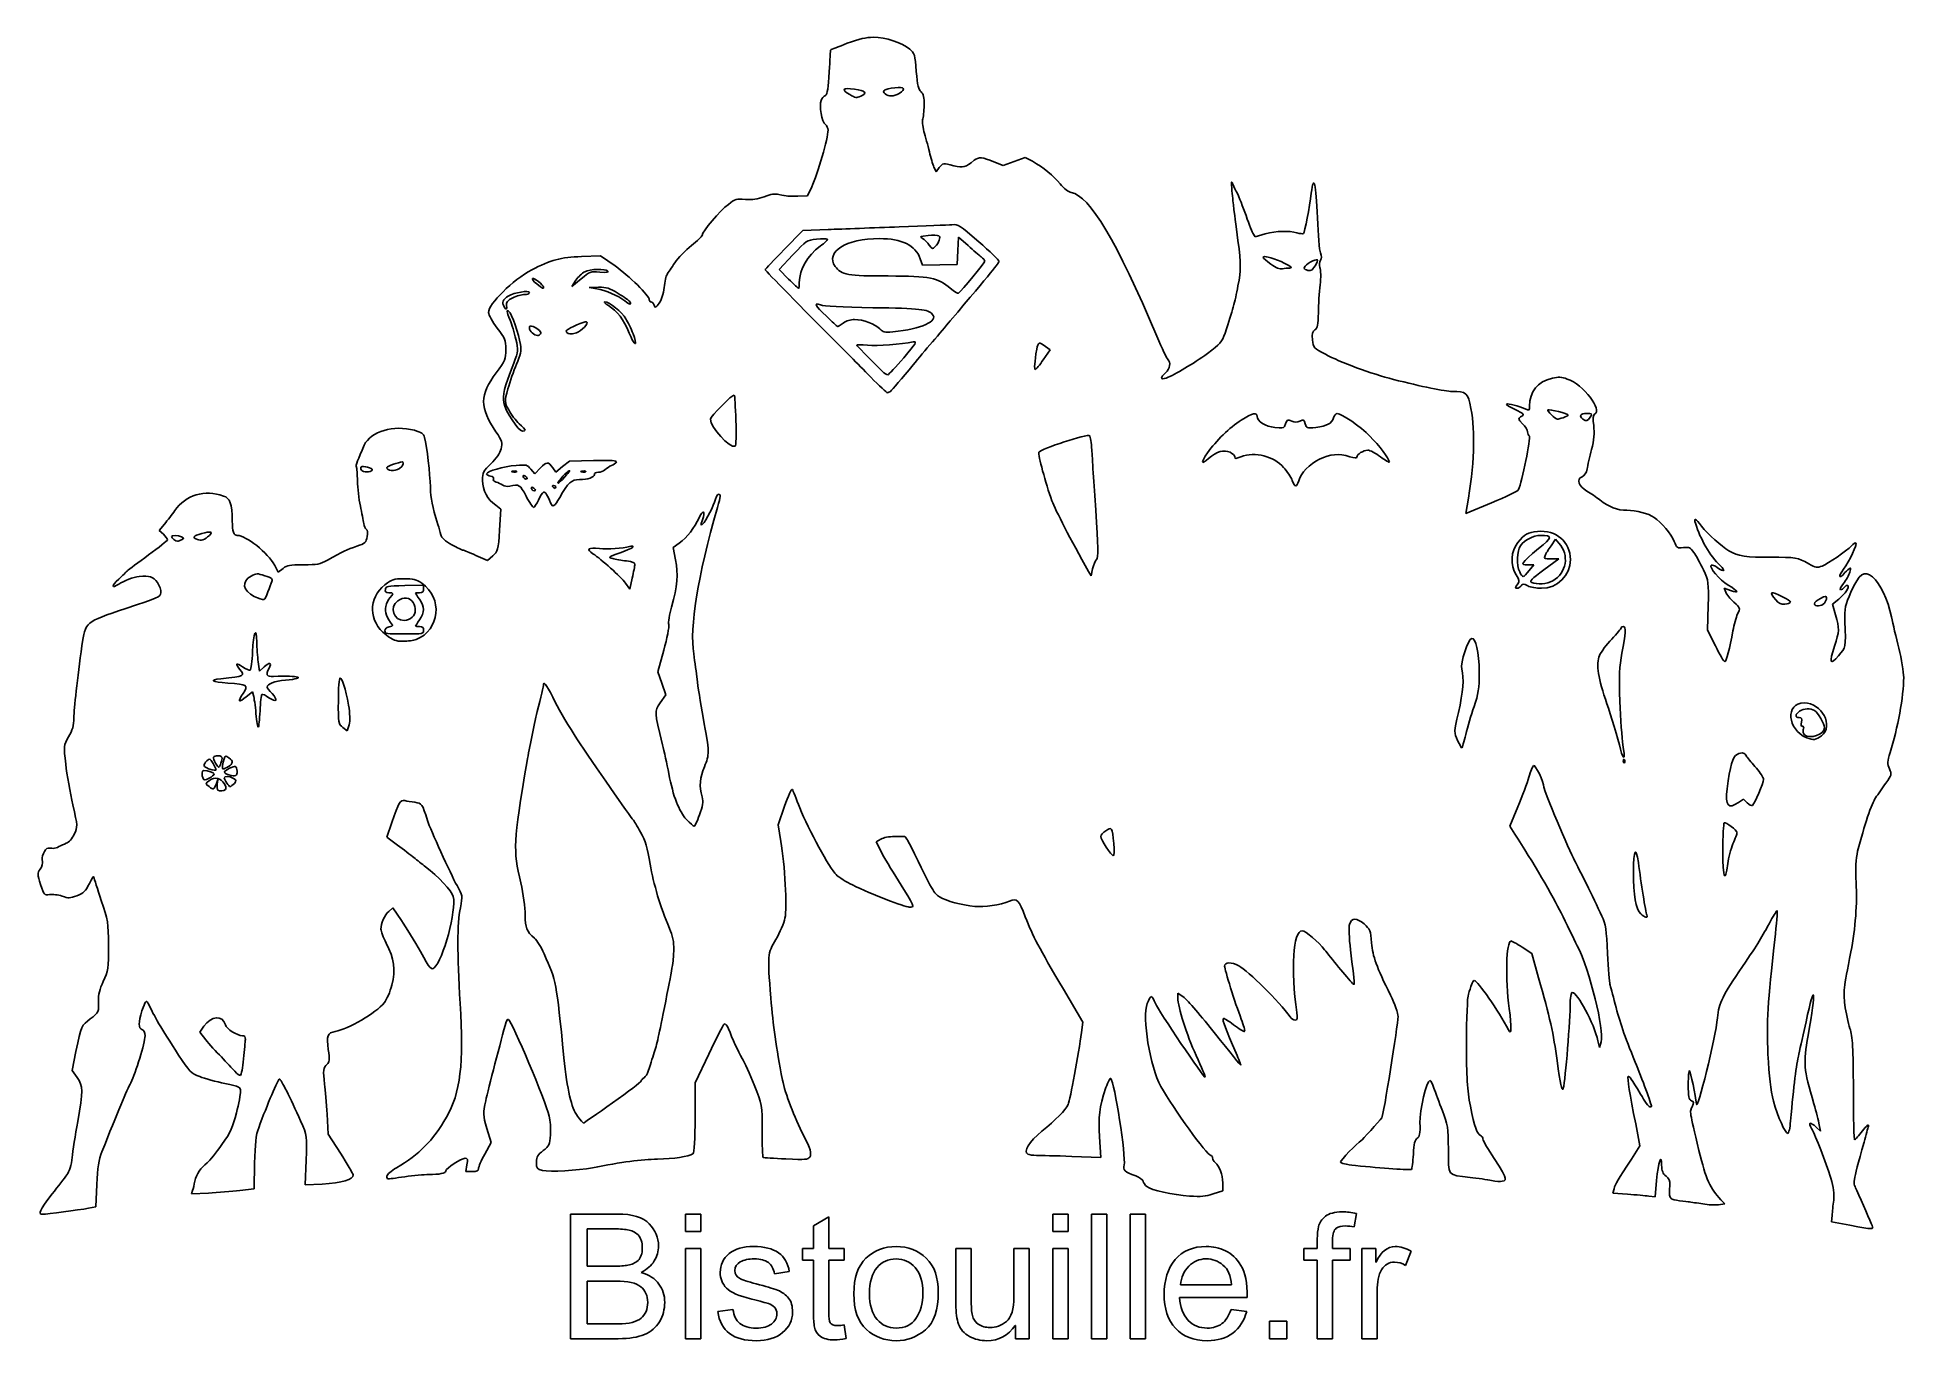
# Model space of a CAD drawing. Extents: x 47 to 820, y 39 to 578.
import ezdxf

# ---------------------------------------------------------------- set-up
doc = ezdxf.new("R2010")
doc.units = 0
doc.layers.get('0').update_dxf_attribs({"linetype": 'CONTINUOUS'})

msp = doc.modelspace()

# ---------------------------------------------------------------- linework, layer by layer
at = {"color": 7}
for p, q in [((388.16, 554.08), (388.16, 554.08)), ((404, 555.2), (404, 555.2)), ((443.2, 526.96), (447.12, 525.36)), ((447.12, 525.36), (451.68, 527.04)), ((451.68, 527.04), (456.24, 528.72)), ((456.24, 528.72), (459.2, 527.12)), ((418.64, 524.32), (419.36, 522.8)), ((419.36, 522.8), (420.64, 524.48)), ((362.16, 512.72), (366.16, 512.8)), ((366.16, 512.8), (367.84, 516.56)), ((364.24, 498.48), (356.48, 490.56)), ((374.72, 498.88), (364.24, 498.48)), ((428.32, 490.16), (428.56, 495.76)), ((428.56, 495.76), (432.56, 492.24)), ((550.4, 497.44), (551.28, 495.84)), ((551.28, 495.84), (555.52, 497.04)), ((272.64, 487.68), (280.4, 488)), ((280.4, 488), (286.48, 483.84)), ((354.4, 482.32), (360.08, 488.4)), ((412.8, 486.8), (413.76, 484.16)), ((416.48, 492.48), (416.48, 492.48)), ((428.08, 484.48), (428.32, 490.16)), ((280.16, 481.28), (280.16, 481.28)), ((358.32, 478.4), (354.4, 482.32)), ((413.76, 484.16), (420.88, 484.32)), ((420.88, 484.32), (428.08, 484.48)), ((565.52, 482.96), (565.52, 482.96)), ((576.16, 483.92), (576.16, 483.92)), ((256.88, 475.04), (256.88, 475.04)), ((268.64, 475.36), (272.4, 478.48)), ((270.32, 477.92), (268.64, 475.36)), ((279.68, 475.04), (275.84, 474.96)), ((275.84, 474.96), (278.96, 474.4)), ((358.32, 478.4), (358.32, 478.4)), ((425.2, 474.56), (425.2, 474.56)), ((241.6, 467.6), (241.6, 467.6)), ((292.64, 469.04), (292.64, 469.04)), ((255.68, 455.68), (255.68, 455.68)), ((270.48, 456.16), (270.48, 456.16)), ((293.92, 455.76), (293.92, 455.76)), ((396.08, 457.76), (396.08, 457.76)), ((463.68, 445.04), (466.48, 449.12)), ((466.48, 449.12), (464.56, 450.56)), ((396.96, 440.32), (396.96, 440.32)), ((463.68, 445.04), (463.68, 445.04)), ((400.56, 432.08), (400.56, 432.08)), ((336.48, 419.84), (336.48, 419.84)), ((678.72, 421.04), (678.72, 421.04)), ((690, 421.28), (690, 421.28)), ((249.36, 415.84), (249.36, 415.84)), ((267.68, 403.04), (264.8, 400.8)), ((277.52, 403.28), (267.68, 403.04)), ((186, 399.44), (186, 399.44)), ((197.28, 400.08), (197.28, 400.08)), ((244.08, 398.88), (244.08, 398.88)), ((249.04, 395.84), (249.04, 395.84)), ((253.36, 397.76), (251.68, 399.68)), ((255.68, 400.24), (253.36, 397.76)), ((262, 398.48), (260.72, 400.32)), ((264.8, 400.8), (262, 398.48)), ((262.8, 394), (262.8, 394)), ((272.72, 398.88), (272.72, 398.88)), ((569.36, 394.96), (569.36, 394.96)), ((252.4, 390.96), (252.4, 390.96)), ((254.8, 386.96), (254.8, 386.96)), ((260.72, 392.4), (260.72, 392.4)), ((239.28, 383.2), (237.12, 384.8)), ((238.72, 374.56), (239.28, 383.2)), ((638.56, 381.44), (649.2, 385.84)), ((639.12, 384.64), (638.56, 381.44)), ((97.92, 374.32), (100.08, 377.04)), ((99.6, 372.8), (97.92, 374.32)), ((118.64, 372.32), (118.64, 372.32)), ((673.76, 368.08), (675.6, 370.72)), ((675.6, 370.72), (677.04, 369.12)), ((107.12, 370.56), (107.12, 370.56)), ((228.88, 364.08), (233.68, 361.92)), ((233.68, 361.92), (235.92, 363.84)), ((313.04, 369.2), (310.48, 367.36)), ((310.48, 367.36), (311.52, 362.24)), ((145.68, 359.92), (147.12, 357.2)), ((147.12, 357.2), (149.12, 358.72)), ((294.72, 360.32), (294.72, 360.32)), ((482.4, 357.44), (483.44, 355.6)), ((483.44, 355.6), (484.08, 358.56)), ((485.76, 362.32), (485.76, 362.32)), ((660.8, 357.28), (660.8, 357.28)), ((664.08, 360.16), (666.64, 360.16)), ((666.64, 360.16), (664.72, 357.76)), ((670.8, 358.08), (677.04, 362.64)), ((677.04, 362.64), (673.92, 362.64)), ((142.88, 348.96), (142.88, 348.96)), ((199.44, 351.6), (207.28, 351.76)), ((207.28, 351.76), (207.28, 350.24)), ((290.8, 352.56), (292.56, 350.16)), ((292.56, 350.16), (293.6, 354.72)), ((661.36, 351.44), (661.36, 351.44)), ((665.76, 352.88), (665.76, 352.88)), ((746.08, 348.88), (745.44, 350.56)), ((745.44, 350.56), (748.08, 349.6)), ((738.8, 343.28), (738.56, 333.12)), ((772.8, 344.72), (772.8, 344.72)), ((786.88, 344.32), (786.88, 344.32)), ((792.8, 346), (790.24, 343.92)), ((790.24, 343.92), (791.52, 339.44)), ((191.28, 332.88), (191.28, 332.88)), ((202.56, 338.48), (202.56, 338.48)), ((738.56, 333.12), (741.76, 326.64)), ((204.16, 329.28), (204.16, 329.28)), ((306.64, 324.8), (304.16, 315.92)), ((139.36, 316.24), (138.8, 320.08)), ((141.28, 318), (139.36, 316.24)), ((304.16, 315.92), (305.84, 311.2)), ((305.84, 311.2), (307.52, 306.4)), ((133.92, 305.6), (136.48, 307.6)), ((136.48, 307.6), (136.88, 306.08)), ((176.24, 302.08), (176.24, 302.08)), ((307.52, 306.4), (305.2, 303.04)), ((139.6, 299.76), (139.6, 299.76)), ((175.68, 291.44), (176.48, 294)), ((173.84, 292.88), (175.68, 291.44)), ((638.48, 290), (638.48, 290)), ((703.52, 285.76), (703.52, 285.76)), ((778.64, 289.84), (778.64, 289.84)), ((785.68, 289.44), (785.68, 289.44)), ((123.92, 280.08), (123.92, 280.08)), ((704.16, 279.44), (704.16, 279.44)), ((120.56, 273.68), (120.56, 273.68)), ((121.44, 275.44), (121.44, 275.44)), ((121.52, 269.76), (122.24, 271.76)), ((122.24, 271.76), (121.92, 269.52)), ((126.48, 276.72), (126.48, 276.72)), ((130.08, 274.8), (130.08, 274.8)), ((125.28, 267.2), (125.28, 267.2)), ((128.96, 269.76), (128.96, 269.76)), ((751.36, 261.84), (753.36, 263.2)), ((753.36, 263.2), (754.96, 261.68)), ((321.44, 256.72), (321.44, 256.72)), ((356.64, 260.32), (353.92, 252.56)), ((660, 260.08), (656.72, 252)), ((751.36, 261.84), (751.36, 261.84)), ((194.08, 253.6), (192, 247.52)), ((192, 247.52), (196.48, 244.24)), ((353.92, 252.56), (355.12, 245.76)), ((656.72, 252), (658.8, 248.8)), ((396.48, 246.64), (394.56, 245.52)), ((394.56, 245.52), (396.56, 241.6)), ((492.88, 244.88), (492.88, 244.88)), ((746.88, 236.56), (746.88, 236.56)), ((194.48, 218.24), (192.88, 216.8)), ((198.08, 213.04), (194.48, 218.24)), ((713.36, 215.36), (713.36, 215.36)), ((665.84, 199.36), (661.84, 202)), ((668.64, 189.36), (665.84, 199.36)), ((480, 170.96), (472, 184.56)), ((521.92, 181.2), (519.36, 182.96)), ((519.36, 182.96), (519.36, 181.04)), ((479.44, 166.64), (480, 170.96)), ((116.4, 169.28), (114.64, 166.8)), ((114.64, 166.8), (117.2, 163.68)), ((693.76, 160.48), (693.2, 163.28)), ((694.48, 162.88), (693.76, 160.48)), ((61.84, 150.96), (63.44, 158.8)), ((132.8, 155.76), (132.8, 155.76)), ((325.28, 157.76), (319.6, 145.92)), ((63.92, 148.08), (61.84, 150.96)), ((319.6, 145.92), (319.6, 131.52)), ((167.36, 132.88), (167.84, 124.64)), ((285.44, 137.6), (285.44, 137.6)), ((167.84, 124.64), (172.88, 116.8)), ((233.44, 127.04), (235.2, 121.2)), ((710.56, 119.76), (708.8, 128.88)), ((783.44, 127.52), (785.2, 125.84)), ((785.2, 125.84), (784.72, 128.56)), ((235.2, 121.2), (232.56, 116.4)), ((486.96, 123.52), (487.52, 115.04)), ((707.04, 114.32), (710.56, 119.76)), ((137.36, 112.64), (137.2, 102.08)), ((158.32, 103.68), (158.72, 113.84)), ((224.72, 109.12), (225.2, 111.92)), ((227.36, 109.12), (224.72, 109.12)), ((487.52, 115.04), (475.52, 115.44)), ((72, 103.84), (71.6, 94.56)), ((111.28, 99.92), (111.68, 101.36)), ((137.2, 102.08), (131.2, 101.36)), ((165.36, 104), (158.32, 103.68)), ((537.92, 101.2), (533.92, 99.92)), ((537.92, 104.48), (537.92, 101.2)), ((699.36, 100.16), (699.84, 102.08)), ((717.44, 105.52), (716.88, 98.72)), ((71.6, 94.56), (68.56, 94)), ((118.24, 100.24), (111.28, 99.92)), ((705.44, 99.76), (699.36, 100.16)), ((716.88, 98.72), (714.24, 99.04)), ((745.68, 95.84), (743.12, 95.44)), ((744.08, 97.52), (745.68, 95.84)), ((268.08, 40), (268.08, 91.6)), ((268.08, 91.6), (287.44, 91.6)), ((285.2, 85.44), (274.88, 85.44)), ((274.88, 85.44), (274.88, 70)), ((315.6, 84.4), (315.6, 91.6)), ((315.6, 91.6), (321.92, 91.6)), ((321.92, 91.6), (321.92, 84.4)), ((368.56, 86.64), (374.96, 90.48)), ((368.56, 77.36), (368.56, 86.64)), ((374.96, 90.48), (374.96, 77.36)), ((467.68, 84.4), (467.68, 91.6)), ((467.68, 91.6), (474, 91.6)), ((474, 91.6), (474, 84.4)), ((483.68, 40), (483.68, 91.6)), ((483.68, 91.6), (490, 91.6)), ((490, 91.6), (490, 40)), ((499.68, 40), (499.68, 91.6)), ((499.68, 91.6), (506, 91.6)), ((506, 91.6), (506, 40)), ((593.28, 91.84), (592.32, 86.24)), ((593.28, 91.84), (593.28, 91.84)), ((789.84, 88.32), (790.08, 90.96)), ((797.44, 86.96), (789.84, 88.32)), ((797.44, 86.96), (797.44, 86.96)), ((321.92, 84.4), (315.6, 84.4)), ((315.6, 40), (315.6, 77.36)), ((315.6, 77.36), (321.92, 77.36)), ((321.92, 84.4), (321.92, 84.4)), ((321.92, 77.36), (321.92, 40)), ((364, 72.48), (364, 77.36)), ((364, 77.36), (368.56, 77.36)), ((374.96, 77.36), (381.28, 77.36)), ((381.28, 77.36), (381.28, 72.48)), ((402.8, 78.16), (402.8, 78.16)), ((427.52, 54.24), (427.52, 77.36)), ((427.52, 77.36), (433.84, 77.36)), ((433.84, 77.36), (433.84, 56.64)), ((451.52, 57.44), (451.52, 77.36)), ((451.52, 77.36), (457.84, 77.36)), ((457.84, 77.36), (457.84, 40)), ((474, 84.4), (467.68, 84.4)), ((467.68, 40), (467.68, 77.36)), ((467.68, 77.36), (474, 77.36)), ((474, 84.4), (474, 84.4)), ((474, 77.36), (474, 40)), ((571.44, 72.48), (571.44, 77.36)), ((571.44, 77.36), (577.04, 77.36)), ((577.04, 77.36), (577.04, 81.36)), ((583.36, 80.88), (583.36, 77.36)), ((583.36, 77.36), (590.64, 77.36)), ((590.64, 77.36), (590.64, 72.48)), ((595.52, 40), (595.52, 77.36)), ((595.52, 77.36), (601.28, 77.36)), ((601.28, 77.36), (601.28, 71.68)), ((274.88, 70), (286.08, 70)), ((274.88, 70), (274.88, 70)), ((368.56, 72.48), (364, 72.48)), ((368.56, 50.96), (368.56, 72.48)), ((381.28, 72.48), (374.96, 72.48)), ((374.96, 72.48), (374.96, 50.64)), ((577.04, 72.48), (571.44, 72.48)), ((577.04, 40), (577.04, 72.48)), ((590.64, 72.48), (583.36, 72.48)), ((583.36, 72.48), (583.36, 40)), ((601.28, 71.68), (601.36, 71.68)), ((615.84, 76.16), (613.6, 70.32)), ((615.84, 76.16), (615.84, 76.16)), ((286.88, 63.84), (274.88, 63.84)), ((274.88, 63.84), (274.88, 46.16)), ((297.36, 67.44), (297.36, 67.44)), ((358.56, 67.76), (352.4, 66.88)), ((352.4, 66.88), (352.4, 66.88)), ((520.48, 62.32), (541.6, 62.32)), ((541.6, 62.32), (541.6, 62.32)), ((548.08, 57.12), (520.08, 57.12)), ((548.08, 57.12), (548.08, 57.12)), ((601.84, 59.6), (601.84, 40)), ((328.96, 51.2), (335.28, 52.16)), ((541.36, 52.08), (547.84, 51.28)), ((557.28, 40), (557.28, 47.28)), ((557.28, 47.28), (564.48, 47.28)), ((564.48, 47.28), (564.48, 40)), ((287.84, 40), (268.08, 40)), ((274.88, 46.16), (287.76, 46.16)), ((274.88, 46.16), (274.88, 46.16)), ((321.92, 40), (315.6, 40)), ((321.92, 40), (321.92, 40)), ((381.28, 45.76), (382.16, 40.08)), ((382.16, 40.08), (382.16, 40.08)), ((402.8, 44.4), (402.8, 44.4)), ((452.16, 45.52), (452, 45.52)), ((452.16, 40), (452.16, 45.52)), ((457.84, 40), (452.16, 40)), ((457.84, 40), (457.84, 40)), ((474, 40), (467.68, 40)), ((474, 40), (474, 40)), ((490, 40), (483.68, 40)), ((490, 40), (490, 40)), ((506, 40), (499.68, 40)), ((506, 40), (506, 40)), ((564.48, 40), (557.28, 40)), ((564.48, 40), (564.48, 40)), ((583.36, 40), (577.04, 40)), ((601.84, 40), (595.52, 40))]:
    msp.add_line(p, q, dxfattribs=at)
for points in [[(375.12, 564.08), (375.36, 569.04), (375.6, 573.2), (375.76, 573.28)], [(375.76, 573.28), (375.84, 573.36), (378.96, 574.48), (382.56, 575.92)], [(382.56, 575.92), (387.76, 577.84), (390.16, 578.4), (393.44, 578.4)], [(393.44, 578.4), (398.32, 578.4), (405.12, 576.24), (408.4, 573.52)], [(408.4, 573.52), (410.4, 571.92), (410.64, 571.2), (411.12, 564.32)], [(373.52, 554.4), (374.32, 554.8), (374.72, 557.6), (375.12, 564.08)], [(411.12, 564.32), (411.6, 558.64), (412, 556.64), (413.12, 555.84)], [(385.6, 556.96), (380.72, 557.68), (379.92, 556.8), (383.6, 554.72)], [(388.16, 554.08), (391.04, 555.2), (390.08, 556.32), (385.6, 556.96)], [(402.24, 557.52), (397.84, 556.96), (396.72, 556.32), (398.24, 555.04)], [(404, 555.2), (406.96, 557.12), (406.32, 557.92), (402.24, 557.52)], [(373.52, 542.32), (372.08, 543.28), (370.88, 550.32), (371.76, 552.32)], [(371.76, 552.32), (372.08, 553.12), (372.88, 554.08), (373.52, 554.4)], [(383.6, 554.72), (386.16, 553.28), (386.08, 553.28), (388.16, 554.08)], [(398.24, 555.04), (399.68, 553.76), (401.76, 553.84), (404, 555.2)], [(413.12, 555.84), (414.16, 554.96), (414.48, 553.6), (414.4, 550.32)], [(414.4, 550.32), (414.32, 547.84), (414, 545.2), (413.76, 544.32)], [(374.64, 540), (374.64, 540.8), (374.16, 541.84), (373.52, 542.32)], [(413.76, 544.32), (413.52, 543.44), (413.84, 540.88), (414.56, 538.56)], [(367.84, 516.56), (370.4, 522), (374.64, 536.64), (374.64, 540)], [(414.56, 538.56), (415.2, 536.24), (416.24, 532.4), (416.8, 530.08)], [(416.8, 530.08), (417.36, 527.76), (418.16, 525.12), (418.64, 524.32)], [(420.64, 524.48), (422, 526.4), (422.16, 526.4), (426.72, 525.28)], [(426.72, 525.28), (430.48, 524.32), (431.44, 524.56), (435.12, 527.52)], [(435.12, 527.52), (436.96, 528.96), (438.56, 528.88), (443.2, 526.96)], [(459.2, 527.12), (463.76, 524.56), (467.92, 521.2), (470.64, 517.76)], [(470.64, 517.76), (472.32, 515.76), (474, 514.48), (475.28, 514.24)], [(541.76, 514.88), (541.36, 518.8), (541.44, 519.36), (542.16, 517.6)], [(542.16, 517.6), (542.64, 516.48), (543.36, 514.96), (543.76, 514.32)], [(574.56, 513.92), (575.52, 522.32), (576.64, 517.76), (577.12, 503.68)], [(333.36, 509.28), (336.24, 511.52), (336.64, 511.6), (340.4, 511.36)], [(340.4, 511.36), (343.44, 511.2), (345.36, 511.44), (348.24, 512.48)], [(348.24, 512.48), (351.04, 513.52), (352.56, 513.76), (354.32, 513.36)], [(354.32, 513.36), (357.84, 512.64), (358, 512.64), (362.16, 512.72)], [(475.28, 514.24), (482.88, 512.8), (494.08, 494.08), (510.64, 454.72)], [(542.48, 507.84), (542.32, 509.04), (542, 512.16), (541.76, 514.88)], [(543.76, 514.32), (544.16, 513.6), (545.68, 509.92), (547.04, 506.08)], [(571.28, 497.2), (571.84, 497.6), (573.92, 508.32), (574.56, 513.92)], [(322.48, 496.48), (322.48, 497.84), (330.16, 506.88), (333.36, 509.28)], [(544.24, 494.4), (543.44, 500.64), (542.64, 506.72), (542.48, 507.84)], [(547.04, 506.08), (548.4, 502.24), (549.92, 498.32), (550.4, 497.44)], [(577.12, 503.68), (577.36, 496.8), (577.92, 490.32), (578.4, 489.2)], [(318.08, 492.24), (320.56, 494.16), (322.48, 496.08), (322.48, 496.48)], [(360.08, 488.4), (365.68, 494.4), (365.68, 494.48), (369.84, 494.88)], [(369.84, 494.88), (372.08, 495.04), (374.16, 495.12), (374.4, 494.96)], [(374.4, 494.96), (374.64, 494.72), (373.28, 493.44), (371.36, 492)], [(377.6, 483.6), (373.28, 489.6), (382, 495.12), (395.92, 495.12)], [(404.08, 500), (393.68, 499.6), (380.48, 499.12), (374.72, 498.88)], [(395.92, 495.12), (405.2, 495.12), (410.72, 492.4), (412.8, 486.8)], [(425.84, 500.88), (424.32, 500.8), (414.56, 500.32), (404.08, 500)], [(413.68, 495.2), (412.4, 496), (412.64, 496.08), (416, 496.4)], [(416.48, 492.48), (415.76, 493.52), (414.48, 494.72), (413.68, 495.2)], [(416, 496.4), (418, 496.64), (420, 496.56), (420.4, 496.32)], [(420.4, 496.32), (421.36, 495.68), (420.56, 493.44), (418.96, 491.84)], [(436.96, 493.84), (428.96, 500.8), (428.48, 501.12), (425.84, 500.88)], [(544.24, 475.6), (545.52, 482.56), (545.52, 483.84), (544.24, 494.4)], [(555.52, 497.04), (560.24, 498.32), (565.2, 498.48), (568.64, 497.52)], [(568.64, 497.52), (569.92, 497.2), (571.12, 497.04), (571.28, 497.2)], [(252, 482.16), (259.68, 486.24), (264.08, 487.44), (272.64, 487.68)], [(311.2, 485.12), (312.56, 487.12), (315.68, 490.32), (318.08, 492.24)], [(356.48, 490.56), (352.16, 486.24), (348.64, 482.48), (348.64, 482.24)], [(371.36, 492), (366, 488), (362.88, 482.48), (362.72, 476.96)], [(418.96, 491.84), (417.84, 490.72), (417.76, 490.72), (416.48, 492.48)], [(432.56, 492.24), (434.72, 490.32), (437.12, 488.24), (438, 487.6)], [(445.36, 485.76), (445.36, 486.16), (441.6, 489.84), (436.96, 493.84)], [(438, 487.6), (438.8, 486.96), (439.44, 486.08), (439.44, 485.76)], [(562.08, 485.6), (557.76, 487.36), (554.72, 488.16), (554.72, 487.36)], [(554.72, 487.36), (554.72, 487.04), (556.08, 485.84), (557.84, 484.56)], [(576.16, 483.92), (577.92, 486.72), (577.36, 487.12), (574.16, 485.36)], [(578.4, 489.2), (578.96, 487.92), (578.88, 486.88), (578.32, 486.16)], [(234.16, 464.56), (234.16, 468.16), (244.16, 478), (252, 482.16)], [(256.88, 475.04), (256.88, 475.92), (252.88, 479.04), (252.32, 478.64)], [(273.92, 481.44), (272.88, 480.88), (271.28, 479.36), (270.32, 477.92)], [(272.4, 478.48), (276.16, 481.6), (276.24, 481.6), (280.16, 481.28)], [(283.44, 481.68), (282.56, 482.72), (276.08, 482.56), (273.92, 481.44)], [(280.16, 481.28), (282.96, 481.04), (283.92, 481.2), (283.44, 481.68)], [(286.48, 483.84), (292.24, 479.76), (300.64, 471.52), (300.64, 469.84)], [(306.8, 474.88), (307.04, 477.28), (307.6, 479.76), (308, 480.32)], [(308, 480.32), (308.48, 480.96), (309.92, 483.12), (311.2, 485.12)], [(348.64, 482.24), (348.64, 481.92), (365.12, 465.04), (376.72, 453.52)], [(399.52, 479.68), (382.72, 479.68), (380.08, 480.08), (377.6, 483.6)], [(425.2, 474.56), (420.08, 479.04), (416.96, 479.6), (399.52, 479.68)], [(425.2, 461.12), (442.4, 481.44), (445.36, 485.04), (445.36, 485.76)], [(439.44, 485.76), (439.44, 485.2), (429.92, 473.52), (428.64, 472.56)], [(557.84, 484.56), (560.08, 482.96), (561.44, 482.4), (562.64, 482.64)], [(565.52, 482.96), (567.2, 482.96), (565.92, 483.92), (562.08, 485.6)], [(562.64, 482.64), (563.6, 482.8), (564.88, 482.96), (565.52, 482.96)], [(574.16, 485.36), (571.44, 483.76), (570.88, 482.64), (572.56, 482.16)], [(572.56, 482.16), (574.48, 481.6), (574.72, 481.76), (576.16, 483.92)], [(578.32, 486.16), (577.84, 485.44), (577.76, 484.24), (578.16, 483.2)], [(578.16, 483.2), (578.56, 482.24), (578.56, 478.96), (578.24, 476)], [(242.32, 471.36), (240.08, 470), (239.6, 468.72), (240.56, 466.88)], [(251.04, 472.72), (251.04, 473.84), (244.72, 472.88), (242.32, 471.36)], [(244.16, 470.64), (245.76, 471.44), (247.92, 472), (249.04, 472)], [(249.04, 472), (250.08, 472), (251.04, 472.32), (251.04, 472.72)], [(252.32, 478.64), (252, 478.4), (252.8, 477.44), (254.08, 476.4)], [(254.08, 476.4), (256.88, 474.32), (256.88, 474.32), (256.88, 475.04)], [(278.96, 474.4), (282.64, 473.76), (287.6, 471.6), (290.48, 469.36)], [(287.76, 472.48), (284.08, 474.72), (282.96, 475.04), (279.68, 475.04)], [(292.64, 469.04), (292.32, 469.52), (290.16, 471.04), (287.76, 472.48)], [(304.72, 468.4), (305.6, 469.52), (306.48, 472.48), (306.8, 474.88)], [(362.48, 474.48), (362.32, 474.48), (360.48, 476.24), (358.32, 478.4)], [(362.72, 476.96), (362.72, 475.6), (362.56, 474.48), (362.48, 474.48)], [(428.64, 472.56), (428.32, 472.32), (426.8, 473.2), (425.2, 474.56)], [(538.88, 456.08), (542.16, 465.76), (542.96, 468.48), (544.24, 475.6)], [(578.24, 476), (577.84, 472.96), (577.52, 467.76), (577.52, 464.4)], [(237.76, 458.08), (235.76, 460.64), (234.16, 463.52), (234.16, 464.56)], [(240.56, 466.88), (241.36, 465.44), (241.92, 465.76), (241.6, 467.6)], [(241.6, 467.6), (241.36, 468.88), (241.92, 469.52), (244.16, 470.64)], [(242.56, 465.04), (241.44, 465.84), (241.52, 465.12), (243.04, 461.44)], [(247.36, 451.36), (246.72, 455.36), (243.68, 464.24), (242.56, 465.04)], [(282.32, 468.96), (281.68, 468.96), (282.32, 468.32), (283.76, 467.44)], [(290.96, 462), (289.36, 464.72), (284.08, 468.96), (282.32, 468.96)], [(283.76, 467.44), (287.36, 465.2), (290.08, 461.6), (292.32, 456.08)], [(290.48, 469.36), (292.56, 467.76), (293.44, 467.6), (292.64, 469.04)], [(300.64, 469.84), (300.64, 469.36), (300.96, 468.96), (301.36, 468.96)], [(301.36, 468.96), (301.76, 468.96), (302.4, 468.4), (302.64, 467.6)], [(302.64, 467.6), (303.2, 466.32), (303.28, 466.4), (304.72, 468.4)], [(373.92, 463.04), (369.2, 467.52), (368.48, 468.88), (371.52, 467.68)], [(371.52, 467.68), (372.8, 467.2), (380.08, 466.8), (393.2, 466.56)], [(393.2, 466.56), (412.8, 466.24), (415.92, 465.92), (417.76, 463.92)], [(417.76, 463.92), (420.48, 460.96), (413.28, 457.76), (401.44, 456.56)], [(577.52, 464.4), (577.44, 459.52), (577.12, 458), (576.08, 457.36)], [(241.28, 449.28), (241.28, 453.12), (240.96, 453.92), (237.76, 458.08)], [(243.04, 461.44), (243.76, 459.68), (244.8, 456.16), (245.44, 453.52)], [(252.56, 458.72), (251.28, 459.2), (251.04, 459.12), (251.04, 458.16)], [(251.04, 458.16), (251.04, 456.88), (253.04, 455.04), (254.4, 455.04)], [(255.68, 455.68), (256.32, 456.4), (254.8, 457.84), (252.56, 458.72)], [(254.4, 455.04), (254.8, 455.04), (255.36, 455.28), (255.68, 455.68)], [(270.72, 459.44), (266.24, 457.36), (265.84, 457.04), (266.56, 456.32)], [(266.56, 456.32), (267.2, 455.52), (268, 455.44), (270.48, 456.16)], [(270.48, 456.16), (272.64, 456.8), (275.84, 460.24), (274.72, 460.72)], [(274.72, 460.72), (274.32, 460.88), (272.56, 460.32), (270.72, 459.44)], [(293.92, 455.76), (293.12, 457.84), (291.76, 460.64), (290.96, 462)], [(292.32, 456.08), (293.36, 453.52), (294.48, 451.6), (294.88, 451.68)], [(294.88, 451.68), (295.2, 451.84), (294.8, 453.68), (293.92, 455.76)], [(378.48, 458.8), (378.32, 458.88), (376.32, 460.8), (373.92, 463.04)], [(380.88, 460.16), (379.68, 459.28), (378.56, 458.64), (378.48, 458.8)], [(385.6, 461.68), (383.92, 461.68), (382.24, 461.12), (380.88, 460.16)], [(396.08, 457.76), (394.24, 459.76), (389.04, 461.68), (385.6, 461.68)], [(401.44, 456.56), (397.84, 456.24), (397.36, 456.32), (396.08, 457.76)], [(409.84, 442.88), (414.4, 448.4), (421.36, 456.56), (425.2, 461.12)], [(531.6, 447.6), (536.96, 451.6), (537.6, 452.32), (538.88, 456.08)], [(576.08, 457.36), (575.04, 456.8), (574.8, 455.84), (575.12, 453.28)], [(237.28, 439.6), (241.04, 444.56), (241.36, 445.28), (241.28, 449.28)], [(245.44, 453.52), (246.56, 449.04), (246.48, 448.56), (244.56, 443.6)], [(245.76, 443.12), (247.36, 446.96), (247.76, 448.72), (247.36, 451.36)], [(376.72, 453.52), (381.36, 448.96), (386.48, 443.76), (392.32, 437.76)], [(386.48, 451.12), (386.48, 451.28), (388.48, 451.28), (390.88, 451.04)], [(396.96, 440.32), (391.36, 445.84), (386.48, 450.88), (386.48, 451.12)], [(390.88, 451.04), (394.96, 450.72), (405.04, 451.36), (409.84, 452.4)], [(409.84, 452.4), (411.6, 452.72), (411.04, 451.84), (405.92, 445.84)], [(460.96, 449.36), (460.08, 444), (459.84, 441.04), (460.4, 441.04)], [(464.56, 450.56), (462, 452.56), (461.52, 452.4), (460.96, 449.36)], [(510.64, 454.72), (512.8, 449.68), (514.88, 445.36), (515.28, 445.04)], [(575.12, 453.28), (575.44, 450), (575.6, 449.84), (580.4, 447.28)], [(244.56, 443.6), (240.56, 433.04), (239.92, 430.4), (240.4, 427.36)], [(242.16, 432.96), (242.96, 435.92), (244.56, 440.48), (245.76, 443.12)], [(399.36, 438.8), (398.96, 438.72), (397.92, 439.36), (396.96, 440.32)], [(405.92, 445.84), (402.72, 442.08), (399.76, 438.88), (399.36, 438.8)], [(400.56, 432.08), (401.04, 432.48), (405.2, 437.36), (409.84, 442.88)], [(460.4, 441.04), (460.72, 441.04), (462.24, 442.88), (463.68, 445.04)], [(515.28, 445.04), (516.56, 444), (516.08, 441.28), (514.32, 439.68)], [(514.56, 437.44), (518.16, 438.88), (525.76, 443.36), (531.6, 447.6)], [(580.4, 447.28), (586.24, 444.08), (599.68, 439.12), (608.56, 436.88)], [(237.2, 415.2), (230.4, 425.12), (230.4, 430.48), (237.28, 439.6)], [(242.48, 424.24), (240.72, 427.6), (240.72, 427.76), (242.16, 432.96)], [(392.32, 437.76), (395.84, 434.24), (398.88, 431.36), (399.2, 431.36)], [(514.32, 439.68), (512, 437.52), (512.08, 436.56), (514.56, 437.44)], [(608.56, 436.88), (620.16, 433.92), (630.08, 431.92), (632.8, 431.92)], [(664.88, 425.76), (664.88, 432), (668.16, 435.92), (674.32, 437.36)], [(674.32, 437.36), (676.96, 438), (677.92, 437.92), (680.48, 437.04)], [(680.48, 437.04), (687.12, 434.8), (695.36, 424.08), (691.76, 422.48)], [(240.4, 427.36), (240.96, 423.92), (246.48, 415.52), (248.16, 415.52)], [(335.84, 430.4), (335.2, 430.88), (325.92, 421.52), (325.92, 420.4)], [(336.48, 419.84), (336.32, 425.52), (336, 430.32), (335.84, 430.4)], [(399.2, 431.36), (399.44, 431.36), (400.08, 431.68), (400.56, 432.08)], [(632.8, 431.92), (638.72, 431.92), (639.36, 431.36), (640.64, 424.8)], [(640.64, 424.8), (642.48, 415.28), (642, 401.2), (639.12, 384.64)], [(658.64, 424.56), (656.56, 425.52), (655.04, 426.4), (655.36, 426.64)], [(655.36, 426.64), (655.92, 427.04), (660.48, 425.92), (663.04, 424.72)], [(663.04, 424.72), (664.8, 423.92), (664.88, 423.92), (664.88, 425.76)], [(182.72, 409.68), (185.36, 415.36), (194.96, 418.16), (203.44, 415.84)], [(246.8, 418.56), (245.44, 419.76), (243.52, 422.4), (242.48, 424.24)], [(249.36, 415.84), (249.36, 416.08), (248.16, 417.28), (246.8, 418.56)], [(325.92, 420.4), (325.92, 417.12), (334, 408.32), (336.16, 409.2)], [(336.16, 409.2), (336.56, 409.36), (336.72, 414.16), (336.48, 419.84)], [(545.6, 420), (540.8, 416.96), (535.04, 411.44), (531.68, 406.56)], [(552.16, 421.6), (552.16, 423.44), (550.4, 423.04), (545.6, 420)], [(559.52, 416.96), (555.68, 417.36), (552.16, 419.6), (552.16, 421.6)], [(563.44, 417.44), (563.2, 416.8), (562.16, 416.64), (559.52, 416.96)], [(566.48, 419.6), (564.72, 420.4), (564.72, 420.48), (563.44, 417.44)], [(569.84, 419.6), (568.48, 419.04), (567.84, 419.04), (566.48, 419.6)], [(572.08, 418.48), (571.6, 420.24), (571.44, 420.32), (569.84, 419.6)], [(576.48, 417.04), (572.64, 416.64), (572.64, 416.64), (572.08, 418.48)], [(583.76, 421.04), (583.04, 418.64), (581.04, 417.52), (576.48, 417.04)], [(585.28, 422.8), (584.72, 422.8), (584.08, 422), (583.76, 421.04)], [(598.8, 413.44), (595.04, 417.28), (587.04, 422.8), (585.28, 422.8)], [(661.12, 421.36), (663.04, 422.32), (662.8, 422.64), (658.64, 424.56)], [(661.92, 418.56), (660.08, 420.4), (660, 420.72), (661.12, 421.36)], [(664.08, 415.2), (664.08, 415.92), (663.12, 417.44), (661.92, 418.56)], [(672.4, 424.32), (671.92, 424.08), (675.68, 420.4), (676.4, 420.4)], [(680.88, 422.16), (680.88, 422.64), (673.12, 424.64), (672.4, 424.32)], [(676.4, 420.4), (676.56, 420.4), (677.6, 420.72), (678.72, 421.04)], [(678.72, 421.04), (679.92, 421.44), (680.88, 421.92), (680.88, 422.16)], [(688.48, 422.8), (685.84, 422.8), (685.2, 421.76), (686.96, 420.48)], [(686.96, 420.48), (688.4, 419.44), (688.96, 419.6), (690, 421.28)], [(690, 421.28), (690.88, 422.72), (690.8, 422.8), (688.48, 422.8)], [(691.44, 417.76), (691.76, 414.72), (691.52, 411.68), (690.56, 407.92)], [(691.76, 422.48), (691.2, 422.24), (691.04, 420.56), (691.44, 417.76)], [(179.44, 400.64), (179.12, 401.2), (180, 403.76), (182.72, 409.68)], [(203.44, 415.84), (206.56, 414.96), (207.28, 414.48), (207.68, 412.88)], [(207.68, 412.88), (208.64, 408.72), (209.92, 397.92), (210.08, 392.4)], [(239.36, 408.16), (240, 410.64), (239.76, 411.36), (237.2, 415.2)], [(248.16, 415.52), (248.8, 415.52), (249.36, 415.68), (249.36, 415.84)], [(482.88, 413.6), (482.08, 414.48), (462.64, 408.16), (461.84, 406.72)], [(483.76, 407.68), (483.6, 410.56), (483.2, 413.2), (482.88, 413.6)], [(606.88, 402.72), (606.88, 403.92), (602.56, 409.68), (598.8, 413.44)], [(660.32, 391.28), (661.68, 394.32), (665.52, 412.88), (664.8, 413.36)], [(664.8, 413.36), (664.4, 413.68), (664.08, 414.48), (664.08, 415.2)], [(198.4, 402.72), (197.12, 402.72), (192.08, 400.88), (192.08, 400.48)], [(197.28, 400.08), (198.72, 401.04), (199.44, 402.72), (198.4, 402.72)], [(231.68, 395.12), (231.68, 398.4), (232, 398.96), (235.12, 402)], [(235.12, 402), (237.36, 404.16), (238.96, 406.4), (239.36, 408.16)], [(251.68, 399.68), (250.08, 401.6), (249.92, 401.68), (245.52, 401.28)], [(260.72, 400.32), (258.8, 402.96), (258.16, 402.96), (255.68, 400.24)], [(287.04, 402.72), (287.28, 403.28), (285.2, 403.44), (277.52, 403.28)], [(285.04, 401.28), (285.92, 401.6), (286.8, 402.24), (287.04, 402.72)], [(461.84, 406.72), (461.44, 405.84), (464.64, 393.84), (467.28, 386.64)], [(485.36, 382.8), (484.64, 393.6), (483.92, 404.8), (483.76, 407.68)], [(531.68, 406.56), (528.72, 402.32), (528.88, 401.36), (532.08, 404.16)], [(532.08, 404.16), (535.52, 407.2), (538.32, 407.92), (540.96, 406.72)], [(540.96, 406.72), (542, 406.16), (542.96, 405.36), (542.96, 404.8)], [(542.96, 404.8), (542.96, 404), (543.2, 404), (545.44, 404.88)], [(545.44, 404.88), (551.28, 407.04), (559.12, 405.12), (563.12, 400.48)], [(569.36, 394.96), (570.24, 398.16), (573.84, 401.92), (578, 403.92)], [(578, 403.92), (582.4, 406), (585.92, 406.32), (590.48, 404.88)], [(590.48, 404.88), (592.48, 404.32), (593.44, 404.24), (593.44, 404.72)], [(593.44, 404.72), (593.44, 405.84), (596.08, 407.6), (597.92, 407.6)], [(597.92, 407.6), (598.8, 407.6), (601.2, 406.4), (603.2, 404.88)], [(603.2, 404.88), (605.2, 403.36), (606.88, 402.4), (606.88, 402.72)], [(690.56, 407.92), (689.76, 404.88), (688.96, 401.28), (688.72, 399.84)], [(179.92, 394.8), (179.84, 397.68), (179.68, 400.24), (179.44, 400.64)], [(181.12, 384.48), (180.48, 387.36), (180, 392), (179.92, 394.8)], [(181.36, 400.64), (181.2, 400.48), (181.2, 399.92), (181.52, 399.36)], [(186, 399.44), (186.32, 400.16), (182.16, 401.28), (181.36, 400.64)], [(181.52, 399.36), (182.08, 398.32), (185.52, 398.4), (186, 399.44)], [(192.08, 400.48), (192.08, 398.88), (195.12, 398.64), (197.28, 400.08)], [(237.12, 384.8), (233.68, 387.2), (231.68, 391.04), (231.68, 395.12)], [(245.52, 401.28), (240.4, 400.88), (233.36, 398.88), (233.36, 397.84)], [(233.36, 397.84), (233.36, 397.44), (234.08, 397.04), (234.96, 396.88)], [(234.96, 396.88), (235.92, 396.64), (236.4, 396.16), (236.16, 395.68)], [(236.16, 395.68), (235.92, 395.2), (236.4, 394.64), (237.28, 394.4)], [(237.28, 394.4), (238.08, 394.16), (239.36, 393.6), (240, 393.12)], [(244.64, 398.56), (243.68, 398.56), (243.44, 398.72), (244.08, 398.88)], [(244.08, 398.88), (244.72, 399.04), (245.44, 399.04), (245.76, 398.88)], [(245.76, 398.88), (246, 398.64), (245.52, 398.48), (244.64, 398.56)], [(248.48, 396.88), (248.48, 397.28), (248.88, 397.2), (249.44, 396.8)], [(249.04, 395.84), (248.72, 396.08), (248.48, 396.56), (248.48, 396.88)], [(250.08, 395.76), (249.84, 395.6), (249.36, 395.6), (249.04, 395.84)], [(249.44, 396.8), (250, 396.4), (250.24, 395.92), (250.08, 395.76)], [(262.8, 394), (262.8, 394.64), (266.88, 399.12), (267.52, 399.12)], [(264.72, 395.52), (263.68, 394.4), (262.8, 393.68), (262.8, 394)], [(263.6, 388), (267.04, 394.16), (268.4, 395.44), (271.76, 395.44)], [(267.52, 399.12), (268, 399.12), (267.52, 398.56), (264.72, 395.52)], [(271.76, 395.44), (275.28, 395.44), (277.92, 396.4), (277.92, 397.6)], [(273.2, 398.56), (272.24, 398.56), (272.08, 398.72), (272.72, 398.88)], [(272.72, 398.88), (273.36, 399.04), (274.08, 399.04), (274.32, 398.88)], [(274.32, 398.88), (274.64, 398.64), (274.08, 398.48), (273.2, 398.56)], [(277.92, 397.6), (277.92, 398.08), (278.64, 398.48), (279.6, 398.48)], [(279.6, 398.48), (280.48, 398.48), (281.68, 398.96), (282.32, 399.52)], [(282.32, 399.52), (282.96, 400.16), (284.16, 400.88), (285.04, 401.28)], [(563.12, 400.48), (564.56, 398.88), (566.16, 396.4), (566.72, 395.04)], [(566.72, 395.04), (567.76, 392.16), (568.56, 392.08), (569.36, 394.96)], [(686.64, 396.64), (684.16, 395.68), (685.2, 392.56), (688.64, 390.64)], [(688.72, 399.84), (688.4, 398.16), (687.68, 397.04), (686.64, 396.64)], [(104.32, 382.64), (108.96, 389.12), (116.64, 391.36), (124.48, 388.64)], [(124.48, 388.64), (127.2, 387.76), (128, 385.52), (128.08, 378.32)], [(210.08, 392.4), (210.32, 387.2), (210.72, 384.88), (213.2, 376.88)], [(240, 393.12), (240.72, 392.64), (241.92, 392.48), (242.96, 392.72)], [(242.96, 392.72), (246.8, 393.6), (247.12, 393.36), (249.68, 388.64)], [(249.68, 388.64), (251.04, 386), (252.4, 383.92), (252.8, 383.92)], [(251.84, 392), (251.84, 392.4), (252.24, 392.4), (252.88, 391.92)], [(252.4, 390.96), (252.08, 391.2), (251.84, 391.68), (251.84, 392)], [(253.44, 390.88), (253.2, 390.72), (252.72, 390.8), (252.4, 390.96)], [(252.8, 383.92), (253.12, 383.92), (254, 385.28), (254.8, 386.96)], [(252.88, 391.92), (253.36, 391.52), (253.68, 391.04), (253.44, 390.88)], [(254.8, 386.96), (255.52, 388.56), (256.48, 390.08), (256.88, 390.24)], [(256.88, 390.24), (257.52, 390.56), (258.72, 388.8), (259.84, 385.84)], [(259.84, 385.84), (260.64, 383.76), (261.44, 384.24), (263.6, 388)], [(260.72, 392.4), (260.4, 392.72), (260.56, 393.04), (261.04, 393.04)], [(261.6, 391.76), (261.36, 391.76), (260.96, 392.08), (260.72, 392.4)], [(261.04, 393.04), (261.52, 393.04), (261.92, 392.72), (261.92, 392.4)], [(261.92, 392.4), (261.92, 392.08), (261.76, 391.76), (261.6, 391.76)], [(327.6, 386.16), (326.72, 383.12), (323.04, 376.64), (322.24, 376.64)], [(329.28, 389.36), (328.88, 389.36), (328.08, 387.92), (327.6, 386.16)], [(328.88, 383.92), (330.24, 388.64), (330.32, 389.36), (329.28, 389.36)], [(467.28, 386.64), (468.72, 382.72), (474.96, 370.64), (482.4, 357.44)], [(649.2, 385.84), (655.12, 388.32), (660.08, 390.72), (660.32, 391.28)], [(688.64, 390.64), (690.16, 389.76), (692.56, 388.16), (693.92, 387.04)], [(693.92, 387.04), (697.68, 384.08), (701.2, 382.72), (705.2, 382.72)], [(100.08, 377.04), (101.28, 378.56), (103.2, 381.04), (104.32, 382.64)], [(182.48, 377.28), (182.32, 378.4), (181.68, 381.68), (181.12, 384.48)], [(321.28, 379.68), (319.36, 375.44), (316.32, 371.6), (313.04, 369.2)], [(319.04, 323.28), (317.28, 334.48), (320.64, 355.04), (328.88, 383.92)], [(322.64, 378.8), (324.08, 382.48), (322.96, 383.2), (321.28, 379.68)], [(322.24, 376.64), (322, 376.64), (322.16, 377.6), (322.64, 378.8)], [(485.76, 362.32), (486.48, 362.96), (486.4, 367.92), (485.36, 382.8)], [(705.2, 382.72), (709.04, 382.72), (714, 381.44), (716.48, 379.76)], [(716.48, 379.76), (719.28, 378), (723.52, 372.8), (724.72, 369.84)], [(733.52, 377.36), (732.8, 379.76), (733.52, 379.44), (736.08, 376.16)], [(101.28, 370.56), (101.28, 370.96), (100.48, 371.92), (99.6, 372.8)], [(107.12, 371.76), (105.6, 372.48), (102.96, 372.56), (102.96, 371.84)], [(102.96, 371.84), (102.96, 371.28), (104.72, 369.92), (105.44, 369.92)], [(107.12, 370.56), (108.24, 371.04), (108.24, 371.2), (107.12, 371.76)], [(115.52, 373.12), (111.84, 372.08), (111.44, 371.52), (113.68, 370.64)], [(113.68, 370.64), (115.2, 370), (116.64, 370.48), (118.64, 372.32)], [(118.64, 372.32), (120.24, 373.84), (119.12, 374.16), (115.52, 373.12)], [(128.08, 378.32), (128.16, 373.84), (128.72, 372.32), (130.16, 372.32)], [(130.16, 372.32), (133.84, 372.32), (142.8, 365.2), (145.68, 359.92)], [(179.6, 367.84), (183.12, 369.04), (183.52, 369.36), (183.92, 371.84)], [(183.6, 374.8), (183.12, 375.04), (182.64, 376.16), (182.48, 377.28)], [(183.92, 371.84), (184.24, 373.28), (184.08, 374.64), (183.6, 374.8)], [(213.2, 376.88), (213.6, 375.6), (214.16, 373.6), (214.4, 372.64)], [(214.4, 372.64), (214.72, 371.28), (216.16, 370.08), (218.96, 368.48)], [(235.92, 363.84), (238, 365.76), (238.16, 366.32), (238.72, 374.56)], [(668.16, 374), (664.08, 373.6), (662.96, 372.96), (660, 369.36)], [(661.12, 368.08), (662.88, 370.56), (666.4, 372.32), (669.44, 372.32)], [(681.76, 362.32), (681.76, 369.68), (675.92, 374.72), (668.16, 374)], [(669.44, 372.32), (674.48, 372.32), (674.4, 371.6), (668.64, 366.88)], [(743.84, 359.76), (739.52, 363.92), (735.6, 370.64), (733.52, 377.36)], [(736.08, 376.16), (738.72, 372.8), (744.32, 367.76), (747.28, 366)], [(84.8, 357.76), (85.28, 358.24), (89.2, 361.12), (93.44, 364.24)], [(93.44, 364.24), (97.76, 367.36), (101.28, 370.16), (101.28, 370.56)], [(105.44, 369.92), (105.68, 369.92), (106.48, 370.24), (107.12, 370.56)], [(167.52, 362.16), (173.76, 365.68), (175.68, 366.56), (179.6, 367.84)], [(218.96, 368.48), (221.2, 367.28), (223.28, 366.24), (223.6, 366.24)], [(223.6, 366.24), (223.92, 366.24), (226.32, 365.28), (228.88, 364.08)], [(280, 366.96), (275.44, 367.52), (274.32, 366.56), (277.36, 364.72)], [(277.36, 364.72), (280.88, 362.48), (288.8, 355.36), (290.8, 352.56)], [(292.48, 367.76), (289.76, 366.96), (283.44, 366.56), (280, 366.96)], [(285.52, 362.72), (283.52, 363.28), (283.68, 363.44), (288.64, 365.2)], [(288.64, 365.2), (291.52, 366.24), (293.92, 367.28), (293.92, 367.6)], [(293.92, 367.6), (293.92, 368), (293.28, 368), (292.48, 367.76)], [(660, 369.36), (657.12, 365.84), (656.88, 360.08), (659.36, 356)], [(660.8, 357.28), (659.44, 360), (659.68, 366), (661.12, 368.08)], [(668.64, 366.88), (661.12, 360.64), (660.8, 360.16), (664.08, 360.16)], [(673.92, 362.64), (670.96, 362.64), (670.72, 362.72), (671.28, 364)], [(671.28, 364), (671.6, 364.72), (672.72, 366.56), (673.76, 368.08)], [(677.04, 369.12), (681.44, 364.32), (680.24, 356.8), (674.48, 353.52)], [(724.72, 369.84), (725.76, 367.12), (725.92, 367.04), (728.56, 367.28)], [(728.56, 367.28), (731.04, 367.6), (731.36, 367.44), (732.88, 365.28)], [(732.88, 365.28), (733.76, 364), (735.52, 360.8), (736.8, 358.16)], [(747.28, 366), (750.96, 363.76), (754.88, 363.2), (764.64, 363.28)], [(764.64, 363.28), (774.88, 363.36), (775.84, 363.2), (780.4, 360.64)], [(785.92, 359.68), (788.48, 360.64), (796, 365.84), (798.08, 368.08)], [(799.92, 369.2), (800.56, 368.8), (797.2, 361.6), (794.8, 358.4)], [(798.08, 368.08), (798.88, 368.88), (799.68, 369.36), (799.92, 369.2)], [(81.12, 354.24), (82.72, 355.68), (84.32, 357.28), (84.8, 357.76)], [(89.52, 355.36), (87.36, 355.12), (83.12, 353.52), (81.12, 352.16)], [(97.12, 352.88), (95.36, 355.28), (93.92, 355.76), (89.52, 355.36)], [(135.92, 355.52), (131.84, 353.28), (132.4, 349.52), (137.2, 347.12)], [(141.6, 355.6), (138.32, 356.72), (138.16, 356.72), (135.92, 355.52)], [(144.48, 353.28), (144.96, 354.32), (144.48, 354.72), (141.6, 355.6)], [(149.12, 358.72), (150.88, 360), (151.76, 360.16), (157.52, 360.16)], [(157.52, 360.16), (163.44, 360.24), (164.16, 360.32), (167.52, 362.16)], [(291.2, 361.76), (289.2, 362), (286.64, 362.4), (285.52, 362.72)], [(294.72, 360.32), (294.72, 361.04), (293.76, 361.44), (291.2, 361.76)], [(293.6, 354.72), (294.16, 357.2), (294.64, 359.76), (294.72, 360.32)], [(311.52, 362.24), (312.72, 356.4), (312.32, 351.28), (309.84, 342.72)], [(484.08, 358.56), (484.48, 360.16), (485.2, 361.84), (485.76, 362.32)], [(659.36, 356), (660.72, 353.92), (660.8, 353.2), (660, 352.24)], [(662.24, 355.36), (662, 355.36), (661.28, 356.16), (660.8, 357.28)], [(664.72, 357.76), (663.68, 356.4), (662.56, 355.36), (662.24, 355.36)], [(665.76, 352.88), (664.72, 353.36), (665.68, 354.32), (670.8, 358.08)], [(669.84, 350.48), (676.4, 350.48), (681.76, 355.76), (681.76, 362.32)], [(736.8, 358.16), (738.96, 353.52), (739.04, 352.88), (738.8, 343.28)], [(747.12, 351.76), (743.52, 353.92), (739.04, 359.2), (740.08, 360)], [(740.08, 360), (740.4, 360.24), (741.52, 359.84), (742.56, 359.04)], [(742.56, 359.04), (745.44, 357.12), (746.16, 357.52), (743.84, 359.76)], [(780.4, 360.64), (783.44, 358.96), (783.84, 358.88), (785.92, 359.68)], [(794.8, 358.4), (793.76, 356.96), (793.04, 355.52), (793.28, 355.36)], [(793.28, 355.36), (793.52, 355.2), (794.08, 355.44), (794.48, 355.92)], [(794.48, 355.92), (794.88, 356.48), (795.84, 357.36), (796.56, 358.08)], [(797.36, 357.12), (797.04, 356), (795.92, 353.84), (794.8, 352.48)], [(796.56, 358.08), (797.84, 359.2), (797.92, 359.2), (797.36, 357.12)], [(797.84, 348.88), (801.44, 356.64), (803.28, 358), (806.8, 355.2)], [(81.12, 352.16), (78.08, 350.16), (78.08, 351.52), (81.12, 354.24)], [(84, 342.08), (97.52, 346.48), (98.32, 346.88), (98.56, 348.56)], [(98.56, 348.56), (98.72, 349.6), (98.08, 351.52), (97.12, 352.88)], [(141.12, 345.76), (141.6, 345.92), (142.4, 347.36), (142.88, 348.96)], [(142.88, 348.96), (143.44, 350.64), (144.16, 352.56), (144.48, 353.28)], [(191.28, 351.92), (184.16, 346.4), (184.4, 336.72), (191.76, 331.2)], [(192.88, 348.64), (191.6, 348.64), (191.2, 348.96), (191.44, 350)], [(199.12, 354.4), (194.8, 354.4), (194.32, 354.24), (191.28, 351.92)], [(191.44, 350), (191.68, 351.28), (192.16, 351.36), (199.44, 351.6)], [(193.36, 346.56), (195.04, 348.16), (194.96, 348.64), (192.88, 348.64)], [(206.48, 352.56), (204.16, 354.16), (203.12, 354.4), (199.12, 354.4)], [(205.6, 348.64), (204.64, 348.64), (203.92, 348.56), (203.92, 348.48)], [(203.92, 348.48), (203.92, 348.4), (204.64, 347.2), (205.6, 345.92)], [(204.16, 329.28), (214, 333.12), (215.36, 346.56), (206.48, 352.56)], [(207.28, 350.24), (207.28, 349.04), (206.8, 348.64), (205.6, 348.64)], [(660, 352.24), (658.8, 350.88), (658.8, 350.48), (659.84, 350.48)], [(659.84, 350.48), (660.24, 350.48), (660.96, 350.88), (661.36, 351.44)], [(661.36, 351.44), (662.08, 352.4), (662.32, 352.4), (664.16, 351.44)], [(664.16, 351.44), (665.28, 350.88), (667.76, 350.48), (669.84, 350.48)], [(674.48, 353.52), (672.16, 352.24), (667.92, 351.92), (665.76, 352.88)], [(749.44, 344.72), (747.92, 346), (746.4, 347.92), (746.08, 348.88)], [(748.08, 349.6), (751.84, 348.24), (751.36, 349.2), (747.12, 351.76)], [(769.6, 346.96), (764.56, 349.44), (763.84, 349.12), (766.72, 345.68)], [(796.56, 351.6), (797.36, 350.96), (795.6, 348.32), (792.8, 346)], [(794.8, 352.48), (793.68, 351.04), (793.12, 349.84), (793.52, 349.84)], [(793.52, 349.84), (794, 349.84), (794.72, 350.32), (795.2, 350.88)], [(795.2, 350.88), (795.68, 351.52), (796.24, 351.84), (796.56, 351.6)], [(795.36, 336.8), (795.2, 342.24), (795.52, 343.52), (797.84, 348.88)], [(806.8, 355.2), (810, 352.48), (813.12, 345.92), (814.64, 338.64)], [(65.92, 326.72), (67.36, 336.64), (67.2, 336.48), (84, 342.08)], [(137.2, 347.12), (138.96, 346.32), (140.72, 345.68), (141.12, 345.76)], [(194.4, 335.2), (192, 338.4), (191.2, 340.64), (191.68, 342.88)], [(191.68, 342.88), (191.92, 344.32), (192.72, 345.92), (193.36, 346.56)], [(196.64, 345.28), (192.96, 342.64), (194.8, 337.12), (199.28, 337.12)], [(202.96, 344.64), (201.6, 346.72), (199.04, 347.04), (196.64, 345.28)], [(202.56, 338.48), (204.16, 340), (204.24, 342.48), (202.96, 344.64)], [(205.6, 345.92), (206.48, 344.56), (207.28, 342.72), (207.28, 341.68)], [(207.28, 341.68), (207.28, 340.64), (206.48, 338.72), (205.6, 337.36)], [(309.84, 342.72), (308.96, 339.6), (308.48, 336.32), (308.72, 335.44)], [(749.04, 332.8), (749.44, 335.36), (750.32, 338.48), (750.96, 339.84)], [(750.96, 339.84), (752.16, 342.24), (752.08, 342.32), (749.44, 344.72)], [(766.72, 345.68), (768.08, 344.16), (768.88, 343.76), (770.56, 343.92)], [(772.8, 344.72), (772.8, 345.04), (771.44, 346.08), (769.6, 346.96)], [(770.56, 343.92), (771.68, 344), (772.72, 344.32), (772.8, 344.72)], [(785.2, 346.24), (783.84, 345.52), (782.72, 344.56), (782.72, 344.08)], [(782.72, 344.08), (782.72, 342.72), (785.84, 342.96), (786.88, 344.32)], [(787.76, 346.48), (787.76, 347.36), (787.36, 347.36), (785.2, 346.24)], [(786.88, 344.32), (787.36, 344.96), (787.76, 346), (787.76, 346.48)], [(138.24, 328.16), (138.24, 335.28), (136.8, 332), (136.48, 324.24)], [(191.28, 332.88), (191.28, 333.68), (191.92, 334.32), (192.96, 334.48)], [(199.28, 331.6), (191.68, 331.6), (191.28, 331.68), (191.28, 332.88)], [(192.96, 334.48), (193.92, 334.64), (194.56, 334.96), (194.4, 335.2)], [(199.28, 337.12), (200.4, 337.12), (201.84, 337.68), (202.56, 338.48)], [(207.28, 333.12), (207.28, 331.6), (207.2, 331.6), (199.28, 331.6)], [(205.6, 337.36), (204.64, 336.08), (203.92, 334.96), (203.92, 334.8)], [(203.92, 334.8), (203.92, 334.72), (204.64, 334.64), (205.6, 334.64)], [(205.6, 334.64), (206.8, 334.64), (207.28, 334.24), (207.28, 333.12)], [(308.72, 335.44), (308.96, 334.48), (308, 329.76), (306.64, 324.8)], [(702.8, 334.16), (702.8, 333.84), (701.04, 331.76), (698.88, 329.44)], [(703.6, 334.64), (703.12, 334.64), (702.8, 334.4), (702.8, 334.16)], [(703.12, 323.68), (704.64, 331.68), (704.8, 334.64), (703.6, 334.64)], [(745.68, 320.08), (746.32, 320.08), (747.76, 325.68), (749.04, 332.8)], [(791.52, 339.44), (793.12, 333.68), (793.12, 332.72), (791.04, 326.48)], [(792.72, 322.56), (795.84, 326.08), (795.76, 325.76), (795.36, 336.8)], [(814.64, 338.64), (815.2, 335.92), (816.56, 330.08), (817.68, 325.68)], [(62.56, 296.8), (62.56, 300.72), (64, 313.04), (65.92, 326.72)], [(138.8, 320.08), (138.56, 322.16), (138.24, 325.84), (138.24, 328.16)], [(191.76, 331.2), (194.72, 328.96), (195.68, 328.56), (198.72, 328.56)], [(198.72, 328.56), (200.72, 328.56), (203.12, 328.88), (204.16, 329.28)], [(640.96, 329.76), (639.44, 329.6), (636.16, 319.36), (636.8, 317.04)], [(644.08, 315.84), (644, 323.92), (642.64, 330), (640.96, 329.76)], [(698.88, 329.44), (696.72, 327.2), (694.48, 324.16), (693.84, 322.72)], [(741.76, 326.64), (743.6, 323.04), (745.36, 320.08), (745.68, 320.08)], [(791.04, 326.48), (788.72, 319.44), (789.2, 318.48), (792.72, 322.56)], [(817.68, 325.68), (818.8, 321.2), (819.68, 315.76), (819.68, 313.52)], [(131.12, 317.04), (133.44, 314.16), (133.44, 314.16), (123.36, 313.04)], [(132.4, 317.92), (129.68, 319.84), (129.2, 319.44), (131.12, 317.04)], [(135.52, 316.64), (135.2, 316.4), (133.76, 316.96), (132.4, 317.92)], [(136.48, 324.24), (136.32, 320.32), (135.84, 316.96), (135.52, 316.64)], [(143.36, 317.36), (144.56, 319.76), (143.6, 320), (141.28, 318)], [(145.2, 314), (142.24, 313.92), (141.84, 314.56), (143.36, 317.36)], [(320.4, 312.8), (320.16, 315.28), (319.52, 320), (319.04, 323.28)], [(636.8, 317.04), (637.84, 313.2), (637.44, 307.6), (635.44, 299.12)], [(693.84, 322.72), (692.32, 319.04), (693.28, 312.96), (696.88, 302.72)], [(702.24, 303.68), (701.84, 314.08), (702, 318.16), (703.12, 323.68)], [(123.36, 313.04), (118.32, 312.48), (119.52, 311.76), (126.24, 311.28)], [(126.24, 311.28), (134.48, 310.72), (134.88, 310.4), (132.56, 306.96)], [(142.48, 309.6), (142.48, 310.88), (145.76, 312.08), (150.08, 312.48)], [(144.56, 306.88), (143.44, 308.08), (142.48, 309.28), (142.48, 309.6)], [(150.08, 312.48), (159.36, 313.28), (155.84, 314.4), (145.2, 314)], [(172.72, 313.36), (172.32, 313.36), (172, 309.12), (172, 303.84)], [(176.24, 302.08), (174.96, 309.2), (173.6, 313.36), (172.72, 313.36)], [(256.88, 310.64), (256.88, 310.32), (255.76, 305.28), (254.32, 299.44)], [(261.76, 303.36), (258.8, 309.44), (256.88, 312.24), (256.88, 310.64)], [(322.96, 296.96), (321.84, 303.12), (320.72, 310.24), (320.4, 312.8)], [(641.92, 301.52), (643.68, 306.64), (644.08, 308.96), (644.08, 315.84)], [(819.68, 313.52), (819.68, 305.92), (817.2, 292.32), (814.08, 282.56)], [(132.56, 306.96), (131.52, 305.36), (130.8, 304), (131.04, 303.84)], [(131.04, 303.84), (131.28, 303.68), (132.56, 304.48), (133.92, 305.6)], [(136.88, 306.08), (137.12, 305.28), (137.6, 301.92), (137.92, 298.64)], [(139.6, 299.76), (139.76, 303.28), (140.08, 306.4), (140.32, 306.56)], [(140.32, 306.56), (140.64, 306.8), (141.92, 306.16), (143.28, 305.2)], [(143.28, 305.2), (146.4, 303.04), (147.2, 304.08), (144.56, 306.88)], [(172, 303.84), (171.92, 294.8), (172, 294.24), (173.84, 292.88)], [(176.48, 294), (176.88, 295.68), (176.8, 298.64), (176.24, 302.08)], [(270.72, 288.16), (267.6, 292.88), (263.6, 299.68), (261.76, 303.36)], [(305.2, 303.04), (302.72, 299.2), (302.72, 299.84), (306.16, 285.76)], [(638.48, 290), (639.2, 293.04), (640.72, 298.16), (641.92, 301.52)], [(696.88, 302.72), (698.48, 298.32), (701.52, 288.16), (702.48, 283.92)], [(703.52, 285.76), (703.12, 288.4), (702.56, 296.48), (702.24, 303.68)], [(778.48, 303.04), (770.56, 303.04), (771.44, 291.92), (779.6, 288.64)], [(785.68, 289.44), (790.88, 293.52), (785.84, 303.04), (778.48, 303.04)], [(60.4, 289.04), (62, 291.68), (62.56, 293.76), (62.56, 296.8)], [(137.92, 298.64), (138.16, 295.36), (138.64, 292.8), (138.88, 292.96)], [(138.88, 292.96), (139.04, 293.12), (139.36, 296.16), (139.6, 299.76)], [(254.32, 299.44), (252.88, 293.52), (251.04, 284.4), (250.08, 279.04)], [(323.44, 276.64), (325.6, 281.68), (325.6, 282.48), (322.96, 296.96)], [(635.44, 299.12), (633.6, 290.88), (633.6, 290.72), (635.12, 287.52)], [(776.48, 296.96), (774.64, 296.96), (774.72, 298.4), (776.64, 299.6)], [(777.36, 295.12), (777.76, 296.56), (777.52, 296.96), (776.48, 296.96)], [(776.64, 299.6), (778.48, 300.8), (781.04, 300.88), (782.8, 299.84)], [(777.76, 293.36), (777.2, 293.36), (777.04, 294), (777.36, 295.12)], [(782.8, 299.84), (784.32, 298.96), (786.88, 294.48), (786.88, 292.72)], [(59.2, 277.68), (58.32, 285.28), (58.32, 285.44), (60.4, 289.04)], [(293.92, 254.72), (292.96, 255.6), (277.36, 278.24), (270.72, 288.16)], [(306.16, 285.76), (306.8, 283.04), (307.92, 277.76), (308.72, 273.84)], [(635.12, 287.52), (635.92, 285.68), (636.72, 284.32), (636.88, 284.4)], [(636.88, 284.4), (637.04, 284.56), (637.76, 287.04), (638.48, 290)], [(704, 280.64), (704.16, 280.8), (703.92, 283.04), (703.52, 285.76)], [(778.16, 292), (778.48, 292.8), (778.32, 293.36), (777.76, 293.36)], [(778.64, 289.84), (778.16, 290.32), (777.92, 291.28), (778.16, 292)], [(786.88, 292.72), (786.88, 290), (780.88, 287.92), (778.64, 289.84)], [(779.6, 288.64), (782.32, 287.52), (783.36, 287.68), (785.68, 289.44)], [(117.6, 279.04), (115.92, 277.44), (116.08, 276.56), (118.32, 275.84)], [(120.16, 278), (118.88, 280.16), (118.8, 280.24), (117.6, 279.04)], [(122.32, 281.2), (120, 281.2), (119.76, 280.56), (121.2, 278.16)], [(121.2, 278.16), (122.48, 276), (122.56, 276), (123.2, 277.52)], [(123.92, 280.08), (123.92, 280.8), (123.36, 281.2), (122.32, 281.2)], [(123.2, 277.52), (123.52, 278.32), (123.84, 279.52), (123.92, 280.08)], [(124.72, 279.92), (124, 278.08), (123.84, 275.68), (124.4, 275.68)], [(126.72, 280.32), (125.36, 281.28), (125.28, 281.28), (124.72, 279.92)], [(126.48, 276.72), (128.56, 278), (128.64, 278.96), (126.72, 280.32)], [(250.08, 279.04), (244.32, 244.24), (244.24, 242.88), (247.52, 228.56)], [(702.48, 283.92), (702.96, 281.44), (703.6, 280.32), (704, 280.64)], [(704.16, 279.44), (703.92, 279.92), (703.68, 279.84), (703.68, 279.12)], [(703.68, 279.12), (703.68, 278.48), (703.84, 278.08), (704.16, 278.32)], [(704.16, 278.32), (704.4, 278.48), (704.4, 279.04), (704.16, 279.44)], [(750.72, 281.76), (749.04, 281.12), (747.76, 276.8), (746.64, 267.52)], [(754.8, 280.8), (753.76, 282.56), (753.12, 282.72), (750.72, 281.76)], [(758.72, 276), (757.2, 277.76), (755.36, 279.92), (754.8, 280.8)], [(814.08, 282.56), (812.88, 278.8), (812.88, 277.84), (813.76, 275.76)], [(62.16, 260.88), (61.04, 265.84), (59.68, 273.36), (59.2, 277.68)], [(116.16, 275.12), (115.44, 275.12), (115.36, 273.12), (116.08, 271.84)], [(116.08, 271.84), (116.48, 270.96), (116.8, 270.96), (118.56, 271.92)], [(120.56, 273.68), (120.64, 274.24), (118.16, 275.04), (116.16, 275.12)], [(118.64, 270.96), (116.96, 269.68), (116.96, 269.6), (118.48, 268.4)], [(118.32, 275.84), (120.48, 275.12), (121.44, 274.96), (121.44, 275.44)], [(118.56, 271.92), (119.68, 272.48), (120.56, 273.28), (120.56, 273.68)], [(122.08, 271.76), (120.96, 272.08), (119.84, 271.76), (118.64, 270.96)], [(121.44, 275.44), (121.44, 275.6), (120.88, 276.72), (120.16, 278)], [(125.28, 267.2), (126.16, 268.24), (124, 271.36), (122.08, 271.76)], [(126.96, 276), (124.32, 274.72), (124.24, 274), (126.72, 273.28)], [(124.4, 275.68), (124.64, 275.68), (125.52, 276.16), (126.48, 276.72)], [(128.56, 271.84), (126.8, 272.8), (124.8, 272.88), (124.8, 272.08)], [(124.8, 272.08), (124.8, 271.2), (126.72, 268.4), (127.28, 268.4)], [(126.72, 273.28), (129.44, 272.48), (130.32, 272.88), (130.08, 274.8)], [(130.08, 274.8), (129.84, 277.04), (129.52, 277.2), (126.96, 276)], [(128.96, 269.76), (129.92, 270.88), (129.84, 271.12), (128.56, 271.84)], [(308.72, 273.84), (310.56, 264.24), (312.88, 258.32), (316, 254.88)], [(322.48, 264.16), (321.28, 268.64), (321.6, 272.08), (323.44, 276.64)], [(664.56, 272.32), (663.92, 270), (661.84, 264.48), (660, 260.08)], [(666.56, 277.12), (666.16, 276.88), (665.28, 274.72), (664.56, 272.32)], [(670.8, 268.24), (670.8, 270.24), (667.28, 277.68), (666.56, 277.12)], [(757.12, 260.64), (758.08, 261.36), (761.6, 269.76), (761.68, 271.36)], [(761.68, 271.36), (761.68, 272.16), (760.32, 274.24), (758.72, 276)], [(813.76, 275.76), (814.8, 273.52), (814.72, 273.2), (812.32, 269.84)], [(118.48, 268.4), (120.32, 266.96), (120.56, 267.04), (121.52, 269.76)], [(121.92, 269.52), (121.76, 268.32), (121.84, 267.12), (122.08, 266.96)], [(122.08, 266.96), (122.88, 266.4), (124.64, 266.56), (125.28, 267.2)], [(127.28, 268.4), (127.52, 268.4), (128.32, 269.04), (128.96, 269.76)], [(199.52, 262.64), (197.68, 263.12), (196.96, 261.92), (194.08, 253.6)], [(203.68, 261.92), (202.16, 262.08), (200.32, 262.4), (199.52, 262.64)], [(321.44, 256.72), (322.8, 260.32), (323.04, 262), (322.48, 264.16)], [(359.84, 267.2), (359.52, 267.68), (358.08, 264.64), (356.64, 260.32)], [(362.96, 259.6), (361.52, 263.28), (360.08, 266.72), (359.84, 267.2)], [(683.52, 237.84), (681.28, 241.84), (670.8, 267.04), (670.8, 268.24)], [(746.64, 267.52), (745.76, 260.48), (747.04, 258.96), (751.36, 261.84)], [(808.08, 263.84), (806.48, 261.6), (803.36, 252.32), (800.64, 241.68)], [(812.32, 269.84), (810.96, 267.92), (809.04, 265.2), (808.08, 263.84)], [(62.72, 248.72), (64.16, 251.84), (64.16, 252.08), (62.16, 260.88)], [(208.88, 254.4), (206.72, 261.36), (206.56, 261.52), (203.68, 261.92)], [(316, 254.88), (317.52, 253.28), (318.96, 252), (319.2, 252)], [(319.2, 252), (319.52, 252), (320.48, 254.08), (321.44, 256.72)], [(377.92, 232), (375.28, 234.56), (366.56, 250.64), (362.96, 259.6)], [(754.96, 261.68), (755.76, 260.88), (756.8, 260.4), (757.12, 260.64)], [(59.44, 244.96), (60.48, 245.36), (61.84, 246.96), (62.72, 248.72)], [(221.12, 227.44), (218.32, 232.48), (210.08, 250.64), (208.88, 254.4)], [(297.04, 249.6), (295.68, 252.08), (294.24, 254.4), (293.92, 254.72)], [(301.04, 236.32), (299.92, 242.96), (299.04, 246.08), (297.04, 249.6)], [(402.08, 247.76), (399.76, 247.76), (397.68, 247.36), (396.48, 246.64)], [(406.32, 247.76), (406, 247.76), (404.16, 247.76), (402.08, 247.76)], [(408.72, 244), (407.68, 246.08), (406.64, 247.76), (406.32, 247.76)], [(489.52, 250.16), (488.32, 249.36), (487.44, 248.32), (487.44, 247.84)], [(487.44, 247.84), (487.44, 246.48), (491.76, 239.84), (492.64, 239.84)], [(492.88, 244.88), (492.16, 251.68), (492, 251.84), (489.52, 250.16)], [(658.8, 248.8), (665.92, 237.76), (674.8, 222.64), (677.92, 216.16)], [(745.44, 253.44), (745.12, 253.2), (744.88, 247.92), (744.88, 241.68)], [(750.72, 249.36), (750.72, 250.4), (746.08, 253.92), (745.44, 253.44)], [(749.04, 244.72), (750, 246.88), (750.72, 248.96), (750.72, 249.36)], [(49.52, 237.44), (48.88, 238.96), (50.56, 242.88), (51.92, 242.96)], [(51.92, 242.96), (52.48, 242.96), (53.36, 242.96), (54, 242.88)], [(54, 242.88), (54.64, 242.88), (55.68, 243.12), (56.4, 243.6)], [(56.4, 243.6), (57.12, 244), (58.48, 244.64), (59.44, 244.96)], [(196.48, 244.24), (198.96, 242.4), (202, 240.08), (203.28, 239.04)], [(355.12, 245.76), (356.72, 236.24), (357.76, 218.4), (356.8, 214)], [(396.56, 241.6), (397.6, 239.44), (400.88, 234), (403.76, 229.44)], [(420.8, 222.8), (418.32, 224.32), (418.16, 224.64), (408.72, 244)], [(492.64, 239.84), (493.12, 239.84), (493.2, 241.84), (492.88, 244.88)], [(709.92, 236.96), (708.96, 244.16), (707.84, 242.16), (707.84, 233.36)], [(744.88, 241.68), (744.88, 230.4), (745.76, 228.16), (746.88, 236.56)], [(746.88, 236.56), (747.2, 238.96), (748.16, 242.64), (749.04, 244.72)], [(800.64, 241.68), (799.84, 238.4), (799.68, 234.72), (800, 228.56)], [(48.8, 227.92), (47.44, 232.08), (47.44, 232.56), (48.64, 234.32)], [(48.64, 234.32), (49.44, 235.36), (49.76, 236.8), (49.52, 237.44)], [(70.88, 231.04), (70.88, 231.68), (70, 230.48), (68.96, 228.4)], [(203.28, 239.04), (204.56, 238), (206.72, 236.24), (208, 235.28)], [(208, 235.28), (213.2, 231.36), (218.96, 225.12), (219.52, 222.96)], [(309.04, 209.76), (305.2, 218.72), (302.4, 228), (301.04, 236.32)], [(384.72, 227.76), (382.16, 228.96), (379.12, 230.88), (377.92, 232)], [(694.8, 214.88), (691.12, 222.72), (685.2, 234.72), (683.52, 237.84)], [(707.84, 233.36), (707.84, 223.36), (708.8, 217.92), (710.88, 215.84)], [(713.36, 215.36), (712.96, 216.4), (710.96, 228.88), (709.92, 236.96)], [(52.48, 223.76), (50.32, 223.36), (50.24, 223.52), (48.8, 227.92)], [(68.96, 228.4), (67.36, 225.04), (66.64, 224.32), (63.84, 223.28)], [(73.92, 221.28), (72.32, 226), (70.96, 230.32), (70.88, 231.04)], [(222.48, 218.32), (223.44, 223.2), (223.44, 223.44), (221.12, 227.44)], [(247.52, 228.56), (248.48, 224.24), (249.28, 218.24), (249.28, 215.36)], [(408.24, 218.56), (406.24, 218.56), (392.72, 223.84), (384.72, 227.76)], [(403.76, 229.44), (410.56, 218.64), (410.64, 218.56), (408.24, 218.56)], [(800, 228.56), (800.56, 220.48), (799.68, 209.76), (797.84, 200)], [(57.68, 223.12), (56, 223.68), (53.84, 223.92), (52.48, 223.76)], [(63.84, 223.28), (60.8, 222.16), (60.48, 222.16), (57.68, 223.12)], [(76.88, 202.64), (76.88, 212.16), (76.64, 213.28), (73.92, 221.28)], [(192.88, 216.8), (191.12, 215.28), (189.6, 211.76), (189.6, 209.44)], [(219.52, 222.96), (220.96, 217.44), (215.44, 196.56), (211.6, 193.44)], [(222.4, 178.72), (221.12, 199.68), (221.12, 211.6), (222.48, 218.32)], [(435.36, 218.88), (429.68, 219.44), (423.68, 221.04), (420.8, 222.8)], [(449.76, 221.04), (445.76, 219.44), (439.2, 218.48), (435.36, 218.88)], [(456.24, 214.56), (453.44, 221.68), (452.88, 222.24), (449.76, 221.04)], [(767.36, 217.12), (767.2, 217.2), (766, 215.36), (764.72, 213.04)], [(766.32, 205.12), (767.04, 211.6), (767.52, 216.96), (767.36, 217.12)], [(189.6, 209.44), (189.6, 208.64), (190.64, 206), (191.84, 203.68)], [(206, 200.16), (203.6, 204.4), (200, 210.24), (198.08, 213.04)], [(249.28, 215.36), (249.36, 209.84), (249.84, 208.56), (253.12, 205.68)], [(310.8, 200.96), (310.88, 204.16), (310.32, 206.8), (309.04, 209.76)], [(356.8, 214), (356.4, 212), (354.72, 208), (353.04, 205.2)], [(472, 184.56), (461.6, 202.32), (459.52, 206.16), (456.24, 214.56)], [(570.8, 208.8), (567.04, 208.8), (566, 192.72), (568.56, 174.96)], [(580.08, 200.96), (577.76, 204), (572.08, 208.8), (570.8, 208.8)], [(590.32, 211.44), (590, 210.48), (590.24, 205.76), (590.8, 200.96)], [(596.4, 211.6), (593.36, 214.24), (591.28, 214.16), (590.32, 211.44)], [(599.52, 203.76), (599.12, 208.88), (598.88, 209.44), (596.4, 211.6)], [(677.92, 216.16), (680, 211.92), (682.96, 205.84), (684.64, 202.56)], [(697.2, 199.44), (696.72, 209.04), (696.32, 211.6), (694.8, 214.88)], [(710.88, 215.84), (712.72, 214.08), (714, 213.84), (713.36, 215.36)], [(764.72, 213.04), (760.72, 205.6), (759.76, 203.92), (752.96, 194)], [(74.72, 187.76), (76.72, 192.08), (76.88, 193.28), (76.88, 202.64)], [(191.84, 203.68), (195.12, 197.28), (195.76, 192.56), (194.16, 186.32)], [(253.12, 205.68), (254.24, 204.72), (256, 201.92), (257.12, 199.28)], [(307.44, 179.68), (310.48, 195.2), (310.64, 196.4), (310.8, 200.96)], [(353.04, 205.2), (349.52, 199.2), (349.52, 199.04), (350.96, 181.04)], [(591.68, 186.96), (589.44, 189.36), (582.24, 197.92), (580.08, 200.96)], [(590.8, 200.96), (592.64, 185.6), (592.64, 186), (591.68, 186.96)], [(607.36, 182.08), (601.52, 193.92), (600, 198.08), (599.52, 203.76)], [(657.2, 204.56), (655.2, 204.56), (654.8, 188.8), (656.48, 176.56)], [(661.84, 202), (659.6, 203.44), (657.52, 204.56), (657.2, 204.56)], [(684.64, 202.56), (689.84, 192.32), (695.92, 167.6), (694.48, 162.88)], [(763.52, 157.76), (762.96, 170.88), (763.44, 179.12), (766.32, 205.12)], [(211.6, 193.44), (210.4, 192.48), (210, 192.96), (206, 200.16)], [(257.12, 199.28), (262.32, 187.44), (262.08, 188.64), (265.36, 156.24)], [(544.64, 194.24), (541.44, 195.92), (538.72, 195.84), (538.72, 194.16)], [(538.72, 194.16), (538.72, 192.64), (542.96, 179.12), (545.6, 172.16)], [(565.76, 173.12), (561.36, 179.44), (548.4, 192.32), (544.64, 194.24)], [(698.16, 186.64), (697.92, 187.28), (697.52, 193.04), (697.2, 199.44)], [(752.96, 194), (744.72, 182), (743.28, 179.04), (742.64, 172.72)], [(797.84, 200), (794.8, 184.48), (794.64, 183.52), (795.36, 178.16)], [(72.72, 180), (72.56, 182), (73.28, 184.72), (74.72, 187.76)], [(194.16, 186.32), (193.44, 183.52), (192, 180.24), (191.04, 179.04)], [(640.88, 186.48), (640.56, 185.6), (640, 183.84), (639.6, 182.56)], [(642, 188.16), (641.68, 188.16), (641.12, 187.44), (640.88, 186.48)], [(656.16, 167.84), (652.08, 175.6), (643.36, 188.16), (642, 188.16)], [(676.32, 155.04), (674.8, 166), (673.28, 173.12), (668.64, 189.36)], [(700.32, 178.48), (699.28, 182.32), (698.32, 186), (698.16, 186.64)], [(780.16, 165.44), (783.52, 184.88), (782.96, 188.32), (779.28, 171.12)], [(69.36, 172.32), (72.88, 174.96), (72.96, 175.2), (72.72, 180)], [(93.36, 178.72), (92.56, 180.32), (92.08, 179.68), (90.72, 175.6)], [(105.92, 157.36), (98.56, 168.64), (95.76, 173.36), (93.36, 178.72)], [(191.04, 179.04), (187.36, 174.64), (176.24, 168.16), (170.72, 167.12)], [(216.72, 131.6), (222.48, 141.6), (224, 154), (222.4, 178.72)], [(302.4, 157.52), (304, 162.48), (304.4, 164.4), (307.44, 179.68)], [(350.96, 181.04), (351.92, 169.36), (353.12, 160.96), (355.76, 147.04)], [(506.72, 178.72), (504.48, 172.96), (507.84, 152.32), (512.32, 144.4)], [(508.4, 181.52), (508.08, 181.52), (507.36, 180.24), (506.72, 178.72)], [(510.08, 178.72), (509.44, 180.24), (508.64, 181.52), (508.4, 181.52)], [(530.72, 148.16), (530.16, 147.76), (511.28, 175.76), (510.08, 178.72)], [(519.36, 181.04), (519.36, 177.12), (522.96, 165.76), (526.96, 157.2)], [(534.96, 166), (529.12, 173.36), (523.28, 180.16), (521.92, 181.2)], [(610.48, 173.28), (610.48, 174.64), (609.12, 178.56), (607.36, 182.08)], [(639.6, 182.56), (639.12, 181.36), (638.8, 172.32), (638.8, 162.48)], [(681.68, 177.68), (681.52, 168.72), (679.36, 143.76), (678.72, 143.28)], [(682.56, 183.28), (682.08, 183.28), (681.68, 180.96), (681.68, 177.68)], [(693.2, 163.28), (691.52, 170.4), (684.72, 183.28), (682.56, 183.28)], [(708.64, 154.4), (703.92, 165.92), (702.32, 170.64), (700.32, 178.48)], [(795.36, 178.16), (795.76, 175.12), (796.64, 170.72), (797.44, 168.4)], [(63.44, 158.8), (65.68, 169.6), (65.68, 169.6), (69.36, 172.32)], [(90.72, 175.6), (89.2, 170.88), (89.2, 168.32), (90.72, 167.92)], [(125.28, 169.92), (124, 174), (119.52, 173.68), (116.4, 169.28)], [(132.4, 165.36), (130, 165.44), (125.76, 168.08), (125.28, 169.92)], [(241.44, 171.04), (239.36, 163.84), (233.92, 142.96), (232.96, 138.48)], [(242.4, 172.08), (242.08, 172.32), (241.68, 171.84), (241.44, 171.04)], [(259.28, 132.08), (257.68, 138.4), (244, 170.96), (242.4, 172.08)], [(331.68, 170.16), (331.28, 169.84), (328.32, 164.24), (325.28, 157.76)], [(333.44, 168.24), (332.8, 169.76), (332.16, 170.48), (331.68, 170.16)], [(538.08, 172.4), (537.76, 171.76), (539.12, 168.24), (543.44, 158.16)], [(542.4, 169.92), (540.16, 171.68), (538.24, 172.8), (538.08, 172.4)], [(546.96, 167.12), (546.64, 166.96), (544.64, 168.24), (542.4, 169.92)], [(545.6, 172.16), (546.56, 169.6), (547.2, 167.36), (546.96, 167.12)], [(567.92, 171.76), (567.28, 171.76), (566.32, 172.4), (565.76, 173.12)], [(568.56, 174.96), (568.88, 172.48), (568.72, 171.76), (567.92, 171.76)], [(603.76, 131.36), (604.4, 132.16), (610.4, 169.84), (610.48, 173.28)], [(656.48, 176.56), (657.52, 168.8), (657.44, 165.28), (656.16, 167.84)], [(742.64, 172.72), (741.76, 164.4), (734.32, 133.76), (733.92, 137.12)], [(779.28, 171.12), (778.24, 166.64), (776.96, 160.64), (776.32, 157.76)], [(92, 165.28), (92, 162.48), (88.16, 149.92), (86.08, 145.92)], [(90.72, 167.92), (91.52, 167.68), (92, 166.72), (92, 165.28)], [(117.2, 163.68), (118.56, 161.92), (121.44, 158.72), (123.6, 156.56)], [(133.52, 163.84), (133.6, 164.88), (133.2, 165.36), (132.4, 165.36)], [(132.8, 155.76), (133.12, 159.36), (133.44, 163.04), (133.52, 163.84)], [(170.72, 167.12), (167.52, 166.56), (167.04, 165.36), (167.84, 159.68)], [(339.12, 155.92), (337.44, 158.88), (334.96, 164.08), (333.44, 168.24)], [(474, 136.96), (474.72, 138.64), (478.4, 158.32), (479.44, 166.64)], [(545.44, 153.12), (545.44, 152.88), (540.72, 158.72), (534.96, 166)], [(638.8, 162.48), (638.8, 148), (639.04, 143.12), (640.4, 136.16)], [(782.56, 137.12), (778.24, 152.08), (778.08, 153.6), (780.16, 165.44)], [(797.44, 168.4), (798.56, 164.96), (798.8, 160.32), (798.88, 143.04)], [(114.64, 148.48), (111.04, 149.84), (110.4, 150.48), (105.92, 157.36)], [(123.6, 156.56), (125.68, 154.4), (128.24, 151.68), (129.12, 150.64)], [(131.52, 148.96), (131.84, 149.12), (132.4, 152.16), (132.8, 155.76)], [(167.84, 159.68), (168.4, 155.44), (168.32, 154.32), (167.28, 153.52)], [(265.36, 156.24), (266.64, 142.88), (268.4, 135.52), (270.96, 132.08)], [(300.24, 150.64), (300.56, 151.76), (301.52, 154.8), (302.4, 157.52)], [(344.08, 145.04), (342.24, 149.52), (340.08, 154.4), (339.12, 155.92)], [(526.96, 157.2), (529.2, 152.32), (530.88, 148.24), (530.72, 148.16)], [(543.44, 158.16), (544.56, 155.6), (545.44, 153.28), (545.44, 153.12)], [(678.72, 143.28), (678.08, 142.8), (677.68, 144.88), (676.32, 155.04)], [(765.84, 138.32), (764.64, 142.88), (763.92, 148.48), (763.52, 157.76)], [(776.32, 157.76), (775.2, 153.12), (774.24, 145.12), (772.88, 130)], [(64.16, 129.84), (66.4, 142.64), (66.4, 144.48), (63.92, 148.08)], [(125.04, 145.6), (121.44, 146.32), (116.8, 147.6), (114.64, 148.48)], [(129.12, 150.64), (130.08, 149.52), (131.12, 148.8), (131.52, 148.96)], [(147.6, 147.44), (147.04, 147.44), (142.56, 136.88), (139.04, 127.28)], [(156.4, 130.08), (152.08, 139.76), (148.24, 147.44), (147.6, 147.44)], [(167.28, 153.52), (165.76, 152.32), (165.6, 150.88), (166.32, 145.28)], [(297.28, 146.64), (297.28, 146.96), (297.84, 147.6), (298.48, 148)], [(298.48, 148), (299.12, 148.4), (299.92, 149.6), (300.24, 150.64)], [(355.76, 147.04), (356.88, 141.44), (360.64, 131.68), (364.56, 124)], [(491.6, 147.6), (491.28, 147.92), (490.4, 146.24), (489.6, 144)], [(497.12, 111.92), (498, 115.12), (493.12, 146.4), (491.6, 147.6)], [(623.68, 146.8), (622.32, 146.8), (619.44, 134.64), (619.52, 129.28)], [(625.28, 143.68), (624.72, 145.36), (624, 146.8), (623.68, 146.8)], [(708.8, 128.88), (706.4, 141.04), (705.2, 148.24), (705.68, 148.48)], [(705.68, 148.48), (706.08, 148.88), (706.96, 147.6), (710.8, 141.2)], [(715.36, 136.08), (715.36, 136.88), (711.36, 147.84), (708.64, 154.4)], [(731.04, 150.88), (730.8, 151.12), (730.56, 148.56), (730.56, 145.12)], [(733.92, 137.12), (733.6, 140.4), (731.44, 150.64), (731.04, 150.88)], [(86.08, 145.92), (84.72, 143.28), (80.48, 133.28), (74.16, 117.36)], [(131.52, 142.32), (131.52, 144.16), (131.36, 144.24), (125.04, 145.6)], [(129.84, 133.44), (130.8, 137.2), (131.52, 141.2), (131.52, 142.32)], [(166.32, 145.28), (166.56, 142.96), (167.04, 137.36), (167.36, 132.88)], [(285.44, 137.6), (292, 142.24), (297.28, 146.24), (297.28, 146.64)], [(347.36, 126.08), (347.36, 136.72), (347.28, 136.88), (344.08, 145.04)], [(489.6, 144), (486.8, 135.28), (486.4, 132), (486.96, 123.52)], [(512.32, 144.4), (517.44, 135.12), (531.44, 115.84), (532.96, 115.84)], [(628.8, 134.32), (627.52, 137.68), (625.92, 141.92), (625.28, 143.68)], [(710.8, 141.2), (712.48, 138.32), (714.24, 135.92), (714.64, 135.92)], [(730.56, 145.12), (730.56, 140.24), (730.8, 138.88), (731.84, 138.48)], [(798.88, 143.04), (798.88, 131.36), (799.12, 122), (799.36, 122.24)], [(123.84, 120.4), (127.36, 125.36), (128.4, 127.76), (129.84, 133.44)], [(196.08, 110.72), (205.44, 116.16), (211.2, 122), (216.72, 131.6)], [(232.96, 138.48), (231.84, 133.2), (231.84, 132.56), (233.44, 127.04)], [(259.76, 124.4), (259.92, 126.88), (259.68, 130.32), (259.28, 132.08)], [(270.96, 132.08), (272.16, 130.48), (273.28, 129.2), (273.44, 129.2)], [(273.44, 129.2), (273.52, 129.2), (278.96, 132.96), (285.44, 137.6)], [(319.6, 131.52), (319.6, 122.72), (319.28, 116.88), (318.72, 116.56)], [(463.04, 125.84), (468.88, 130.48), (472.88, 134.64), (474, 136.96)], [(595.12, 121.92), (595.52, 122.16), (602.64, 129.92), (603.76, 131.36)], [(631.28, 118.4), (631.28, 127.36), (631.04, 128.64), (628.8, 134.32)], [(640.4, 136.16), (642.16, 127.44), (643.12, 124.8), (644.64, 124.08)], [(714.64, 135.92), (715.04, 135.92), (715.36, 136), (715.36, 136.08)], [(732.16, 136), (731.12, 133.84), (730.96, 134.56), (734.96, 117.92)], [(731.84, 138.48), (732.88, 138.08), (732.96, 137.6), (732.16, 136)], [(771.76, 124.96), (770.64, 124.96), (767.68, 131.6), (765.84, 138.32)], [(784.72, 128.56), (784.4, 130.08), (783.44, 133.92), (782.56, 137.12)], [(61.84, 114.96), (62.08, 117.6), (63.12, 124.32), (64.16, 129.84)], [(139.04, 127.28), (137.92, 124.32), (137.52, 120.48), (137.36, 112.64)], [(158.72, 113.84), (159.04, 123.84), (159.04, 124), (156.4, 130.08)], [(256.72, 117.84), (259.2, 119.68), (259.44, 120.24), (259.76, 124.4)], [(347.76, 115.04), (347.52, 115.2), (347.36, 120.16), (347.36, 126.08)], [(364.56, 124), (367.28, 118.8), (367.92, 116.4), (367.04, 115.12)], [(457.28, 116.4), (455.2, 117.28), (457.84, 121.52), (463.04, 125.84)], [(619.52, 129.28), (619.68, 124.88), (619.44, 123.52), (618.4, 122.96)], [(644.64, 124.08), (645.2, 123.84), (645.6, 123.28), (645.6, 122.72)], [(772.88, 130), (772.64, 127.2), (772.16, 124.96), (771.76, 124.96)], [(781.6, 126.96), (780, 129.6), (780.96, 129.92), (783.44, 127.52)], [(789.52, 106.4), (787.44, 113.2), (783.28, 123.92), (781.6, 126.96)], [(799.36, 122.24), (799.6, 122.4), (801.12, 124.08), (802.64, 126)], [(802.64, 126), (804.4, 128.16), (805.36, 128.96), (805.12, 128)], [(805.12, 128), (804.88, 127.12), (804.08, 124.16), (803.28, 121.28)], [(74.16, 117.36), (72.88, 114.24), (72.32, 110.64), (72, 103.84)], [(117.68, 112.8), (118.72, 113.6), (121.52, 117.04), (123.84, 120.4)], [(172.88, 116.8), (175.6, 112.48), (178, 108.4), (178.08, 107.76)], [(232.56, 116.4), (231.12, 113.76), (230, 111.04), (230, 110.4)], [(254, 113.04), (254.08, 115.36), (254.56, 116.16), (256.72, 117.84)], [(318.72, 116.56), (316.88, 115.36), (310.8, 114.4), (304, 114.32)], [(460.88, 115.84), (459.52, 115.84), (457.84, 116.08), (457.28, 116.4)], [(475.52, 115.44), (468.88, 115.68), (462.32, 115.84), (460.88, 115.84)], [(532.96, 115.84), (533.36, 115.84), (533.68, 115.36), (533.68, 114.8)], [(586.64, 113.12), (586.64, 113.76), (593.6, 120.96), (595.12, 121.92)], [(616.8, 116.32), (616.64, 113.12), (616.32, 110.32), (616, 110.08)], [(618.4, 122.96), (617.44, 122.4), (617.04, 120.72), (616.8, 116.32)], [(640.24, 106.72), (630.72, 107.76), (631.28, 107.04), (631.28, 118.4)], [(645.6, 122.72), (645.6, 122.24), (646.48, 120.4), (647.6, 118.72)], [(647.6, 118.72), (655.68, 106.16), (655.84, 105.76), (653.6, 105.12)], [(719.52, 111.76), (719.44, 117.04), (718.16, 113.2), (717.44, 105.52)], [(734.96, 117.92), (737.92, 105.76), (739.52, 102.24), (744.08, 97.52)], [(803.28, 121.28), (798.32, 103.2), (798.64, 105.04), (800.32, 101.28)], [(59.6, 107.76), (60.72, 109.2), (61.52, 111.84), (61.84, 114.96)], [(112.64, 105.2), (113.28, 108.08), (115.04, 110.72), (117.68, 112.8)], [(192.08, 107.28), (192.08, 107.92), (193.92, 109.44), (196.08, 110.72)], [(216.48, 109.44), (216.48, 108.48), (213.84, 107.92), (209.36, 107.92)], [(224.48, 114.64), (222.88, 114.64), (216.48, 110.48), (216.48, 109.44)], [(225.2, 111.92), (225.6, 114.08), (225.52, 114.64), (224.48, 114.64)], [(230, 110.4), (230, 109.44), (229.44, 109.12), (227.36, 109.12)], [(256.48, 109.6), (254.16, 110.16), (253.92, 110.32), (254, 113.04)], [(277.12, 110.72), (271.12, 109.6), (259.68, 108.96), (256.48, 109.6)], [(304, 114.32), (297.44, 114.16), (289.28, 113.12), (277.12, 110.72)], [(357.2, 114.4), (352.24, 114.64), (348, 114.88), (347.76, 115.04)], [(367.04, 115.12), (366.24, 114.08), (365.44, 114), (357.2, 114.4)], [(501.92, 107.36), (497.28, 109.04), (496.56, 109.76), (497.12, 111.92)], [(533.68, 114.8), (533.68, 114.24), (534.16, 113.36), (534.8, 112.88)], [(534.8, 112.88), (536.64, 111.28), (537.92, 108), (537.92, 104.48)], [(592.8, 111.68), (588.88, 112.08), (586.64, 112.64), (586.64, 113.12)], [(616, 110.08), (615.44, 109.68), (603.84, 110.48), (592.8, 111.68)], [(699.84, 102.08), (700.4, 104.08), (701.28, 105.6), (707.04, 114.32)], [(721.36, 107.28), (720, 108.24), (719.6, 109.36), (719.52, 111.76)], [(53.6, 99.92), (56, 103.04), (58.72, 106.56), (59.6, 107.76)], [(111.68, 101.36), (111.92, 102.08), (112.32, 103.84), (112.64, 105.2)], [(131.2, 101.36), (127.92, 100.96), (122.08, 100.48), (118.24, 100.24)], [(178.08, 107.76), (178.32, 105.84), (173.44, 104.4), (165.36, 104)], [(192.48, 106.08), (192.24, 106.08), (192.08, 106.64), (192.08, 107.28)], [(199.44, 107.04), (195.76, 106.48), (192.64, 106.08), (192.48, 106.08)], [(209.36, 107.92), (207.52, 107.92), (203.04, 107.52), (199.44, 107.04)], [(504.96, 105.2), (504.8, 105.84), (503.44, 106.88), (501.92, 107.36)], [(506.48, 102.96), (505.84, 103.52), (505.12, 104.56), (504.96, 105.2)], [(524.16, 99.04), (517.28, 99.52), (508.32, 101.52), (506.48, 102.96)], [(649.2, 105.44), (647.44, 105.84), (643.36, 106.4), (640.24, 106.72)], [(653.6, 105.12), (652.96, 104.96), (650.96, 105.12), (649.2, 105.44)], [(722.88, 103.44), (723.04, 105.36), (722.64, 106.32), (721.36, 107.28)], [(725.68, 97.28), (722.72, 97.76), (722.56, 98.24), (722.88, 103.44)], [(790.72, 97.28), (791.04, 99.84), (790.64, 102.72), (789.52, 106.4)], [(800.32, 101.28), (802.4, 96.64), (806, 88.48), (806.64, 86.8)], [(49.68, 91.52), (47.6, 91.52), (48.24, 92.88), (53.6, 99.92)], [(68.56, 94), (64.4, 93.2), (51.52, 91.52), (49.68, 91.52)], [(533.92, 99.92), (530.64, 98.88), (529.04, 98.72), (524.16, 99.04)], [(714.24, 99.04), (712.8, 99.2), (708.88, 99.52), (705.44, 99.76)], [(730.56, 96.64), (729.36, 96.72), (727.2, 97.04), (725.68, 97.28)], [(736.56, 95.76), (734.4, 96.16), (731.68, 96.48), (730.56, 96.64)], [(743.12, 95.44), (741.68, 95.28), (738.8, 95.36), (736.56, 95.76)], [(790.08, 90.96), (790.16, 92.48), (790.48, 95.28), (790.72, 97.28)], [(291.68, 85.04), (290, 85.36), (287.84, 85.44), (285.2, 85.44)], [(287.44, 91.6), (293.68, 91.6), (298.08, 90.24), (300.64, 87.52)], [(296, 82.96), (294.8, 84.08), (293.36, 84.8), (291.68, 85.04)], [(300.64, 87.52), (303.2, 84.8), (304.48, 81.76), (304.48, 78.4)], [(577.04, 81.36), (577.04, 83.28), (577.28, 84.96), (577.6, 86.48)], [(577.6, 86.48), (577.92, 88), (578.88, 89.36), (580.4, 90.64)], [(580.4, 90.64), (581.92, 91.84), (584.24, 92.48), (587.36, 92.48)], [(584.88, 85.68), (583.92, 85.04), (583.36, 83.44), (583.36, 80.88)], [(588.64, 86.64), (587.04, 86.64), (585.84, 86.32), (584.88, 85.68)], [(587.36, 92.48), (589.28, 92.48), (591.2, 92.24), (593.28, 91.84)], [(592.32, 86.24), (591.04, 86.48), (589.84, 86.64), (588.64, 86.64)], [(806.64, 86.8), (807.28, 85.12), (807.36, 85.12), (797.44, 86.96)], [(297.76, 77.52), (297.76, 80), (297.2, 81.76), (296, 82.96)], [(296, 72.4), (297.2, 73.52), (297.76, 75.2), (297.76, 77.52)], [(304.48, 78.4), (304.48, 76.16), (303.92, 74.08), (302.72, 72.16)], [(333.68, 75.2), (336.24, 77.2), (339.52, 78.16), (343.76, 78.16)], [(343.76, 78.16), (348.16, 78.16), (351.68, 77.28), (354.16, 75.6)], [(390.32, 73.36), (393.68, 76.56), (397.84, 78.16), (402.8, 78.16)], [(402.8, 78.16), (407.84, 78.16), (412, 76.56), (415.28, 73.28)], [(518.24, 72.72), (521.28, 76.32), (525.6, 78.16), (531.12, 78.16)], [(531.12, 78.16), (533.84, 78.16), (536.48, 77.6), (539.04, 76.4)], [(601.36, 71.68), (603.44, 76), (606.08, 78.16), (609.28, 78.16)], [(609.28, 78.16), (611.44, 78.16), (613.6, 77.52), (615.84, 76.16)], [(286.08, 70), (288.4, 70), (290.32, 70.16), (291.84, 70.4)], [(291.84, 70.4), (293.44, 70.64), (294.8, 71.28), (296, 72.4)], [(302.72, 72.16), (301.52, 70.24), (299.76, 68.72), (297.36, 67.44)], [(330, 67.44), (330, 70.56), (331.2, 73.12), (333.68, 75.2)], [(338.32, 71.76), (336.88, 70.96), (336.08, 69.76), (336.08, 68.16)], [(344.16, 73.04), (341.76, 73.04), (339.84, 72.64), (338.32, 71.76)], [(349.92, 71.52), (348.56, 72.48), (346.64, 73.04), (344.16, 73.04)], [(352.4, 66.88), (352.08, 68.96), (351.28, 70.48), (349.92, 71.52)], [(354.16, 75.6), (356.56, 73.84), (358.08, 71.2), (358.56, 67.76)], [(385.28, 58.64), (385.28, 65.2), (386.96, 70.16), (390.32, 73.36)], [(402.8, 73.04), (399.52, 73.04), (396.88, 71.84), (394.88, 69.44)], [(410.64, 69.44), (408.48, 71.84), (405.92, 73.04), (402.8, 73.04)], [(415.28, 73.28), (418.64, 70), (420.24, 65.28), (420.24, 59.28)], [(513.68, 58.4), (513.68, 64.24), (515.2, 69.04), (518.24, 72.72)], [(523.84, 70), (521.92, 68), (520.8, 65.44), (520.48, 62.32)], [(531.12, 73.04), (528.16, 73.04), (525.76, 72), (523.84, 70)], [(538, 70.48), (535.92, 72.16), (533.68, 73.04), (531.12, 73.04)], [(541.6, 62.32), (541.28, 66.08), (540.16, 68.8), (538, 70.48)], [(539.04, 76.4), (541.52, 75.2), (543.68, 73.2), (545.44, 70.32)], [(545.44, 70.32), (547.2, 67.44), (548.08, 63.04), (548.08, 57.12)], [(609.04, 71.68), (606.64, 71.68), (604.88, 70.64), (603.68, 68.56)], [(613.6, 70.32), (612.08, 71.28), (610.56, 71.68), (609.04, 71.68)], [(297.12, 61.52), (295.2, 63.12), (291.84, 63.84), (286.88, 63.84)], [(297.36, 67.44), (300.64, 66.48), (303.04, 64.88), (304.64, 62.64)], [(304.64, 62.64), (306.24, 60.48), (307.04, 57.92), (307.04, 55.04)], [(332.56, 60.96), (330.88, 62.8), (330, 64.96), (330, 67.44)], [(336.08, 68.16), (336.08, 66.72), (336.72, 65.68), (337.92, 65.04)], [(337.92, 65.04), (339.04, 64.4), (341.44, 63.6), (344.88, 62.72)], [(344.88, 62.72), (348.8, 61.68), (351.76, 60.8), (353.76, 60.08)], [(394.88, 69.44), (392.8, 67.04), (391.76, 63.44), (391.76, 58.64)], [(413.84, 58.88), (413.84, 63.6), (412.72, 67.12), (410.64, 69.44)], [(603.68, 68.56), (602.4, 66.4), (601.84, 63.44), (601.84, 59.6)], [(300, 55.04), (300, 57.84), (299.04, 60), (297.12, 61.52)], [(297.28, 48.48), (299.04, 50.08), (300, 52.24), (300, 55.04)], [(307.04, 55.04), (307.04, 52.16), (306.32, 49.52), (304.88, 47.04)], [(343.04, 56.4), (337.76, 57.68), (334.24, 59.2), (332.56, 60.96)], [(349.92, 54.56), (348.88, 54.88), (346.56, 55.52), (343.04, 56.4)], [(352.48, 53.04), (351.76, 53.76), (350.96, 54.24), (349.92, 54.56)], [(353.76, 60.08), (355.68, 59.28), (357.2, 58.16), (358.32, 56.8)], [(358.32, 56.8), (359.44, 55.36), (359.92, 53.44), (359.92, 50.96)], [(390.48, 43.84), (387.04, 46.96), (385.28, 51.92), (385.28, 58.64)], [(391.76, 58.64), (391.76, 53.92), (392.8, 50.4), (394.88, 48)], [(410.96, 48.4), (412.88, 51.04), (413.84, 54.56), (413.84, 58.88)], [(420.24, 59.28), (420.24, 51.92), (418.48, 46.72), (414.88, 43.68)], [(428.64, 46), (427.92, 48.08), (427.52, 50.8), (427.52, 54.24)], [(433.84, 56.64), (433.84, 53.36), (434, 50.96), (434.32, 49.6)], [(448.4, 47.12), (450.48, 48.8), (451.52, 52.24), (451.52, 57.44)], [(518.4, 44.32), (515.2, 47.76), (513.68, 52.4), (513.68, 58.4)], [(520.08, 57.12), (520.4, 52.96), (521.52, 49.84), (523.68, 47.6)], [(287.76, 46.16), (292.32, 46.16), (295.52, 46.96), (297.28, 48.48)], [(304.88, 47.04), (303.44, 44.64), (301.36, 42.88), (298.64, 41.76)], [(333.84, 42.16), (331.2, 44.16), (329.6, 47.2), (328.96, 51.2)], [(335.28, 52.16), (335.6, 49.52), (336.56, 47.6), (338.16, 46.32)], [(351.28, 46.08), (352.72, 47.28), (353.44, 48.64), (353.44, 50.32)], [(353.44, 50.32), (353.44, 51.44), (353.12, 52.4), (352.48, 53.04)], [(359.92, 50.96), (359.92, 47.68), (358.56, 44.88), (355.84, 42.56)], [(369.04, 44.72), (368.72, 46.24), (368.56, 48.32), (368.56, 50.96)], [(374.96, 50.64), (374.96, 48.72), (375.12, 47.44), (375.52, 46.64)], [(375.52, 46.64), (375.92, 45.84), (376.88, 45.44), (378.4, 45.44)], [(394.88, 48), (397.04, 45.6), (399.6, 44.4), (402.8, 44.4)], [(402.8, 44.4), (406.4, 44.4), (409.12, 45.68), (410.96, 48.4)], [(434.32, 49.6), (434.64, 48.16), (435.52, 46.96), (436.8, 46)], [(441.6, 44.64), (444, 44.64), (446.24, 45.44), (448.4, 47.12)], [(523.68, 47.6), (525.76, 45.44), (528.4, 44.4), (531.52, 44.4)], [(537.6, 46.24), (539.2, 47.52), (540.48, 49.52), (541.36, 52.08)], [(547.84, 51.28), (546.8, 47.36), (544.88, 44.4), (542.08, 42.32)], [(298.64, 41.76), (296, 40.64), (292.4, 40), (287.84, 40)], [(344.96, 39.2), (340.24, 39.2), (336.56, 40.16), (333.84, 42.16)], [(338.16, 46.32), (339.76, 45.04), (342, 44.4), (344.88, 44.4)], [(344.88, 44.4), (347.68, 44.4), (349.76, 44.96), (351.28, 46.08)], [(355.84, 42.56), (353.12, 40.32), (349.52, 39.2), (344.96, 39.2)], [(371.36, 41.04), (370.08, 42), (369.28, 43.2), (369.04, 44.72)], [(377.36, 39.52), (374.64, 39.52), (372.64, 40), (371.36, 41.04)], [(382.16, 40.08), (380.24, 39.76), (378.64, 39.52), (377.36, 39.52)], [(378.4, 45.44), (379.36, 45.44), (380.32, 45.52), (381.28, 45.76)], [(402.8, 39.2), (398.08, 39.2), (394, 40.72), (390.48, 43.84)], [(414.88, 43.68), (411.28, 40.64), (407.28, 39.2), (402.8, 39.2)], [(433.12, 40.96), (430.88, 42.16), (429.36, 43.84), (428.64, 46)], [(440.32, 39.2), (437.68, 39.2), (435.28, 39.76), (433.12, 40.96)], [(436.8, 46), (438.16, 45.12), (439.76, 44.64), (441.6, 44.64)], [(452, 45.52), (449.2, 41.28), (445.28, 39.2), (440.32, 39.2)], [(531.52, 39.2), (525.92, 39.2), (521.52, 40.88), (518.4, 44.32)], [(531.52, 44.4), (533.92, 44.4), (535.92, 45.04), (537.6, 46.24)], [(542.08, 42.32), (539.28, 40.24), (535.76, 39.2), (531.52, 39.2)]]:
    msp.add_open_spline(points, degree=3, dxfattribs=at)

doc.saveas('drawing.dxf')
